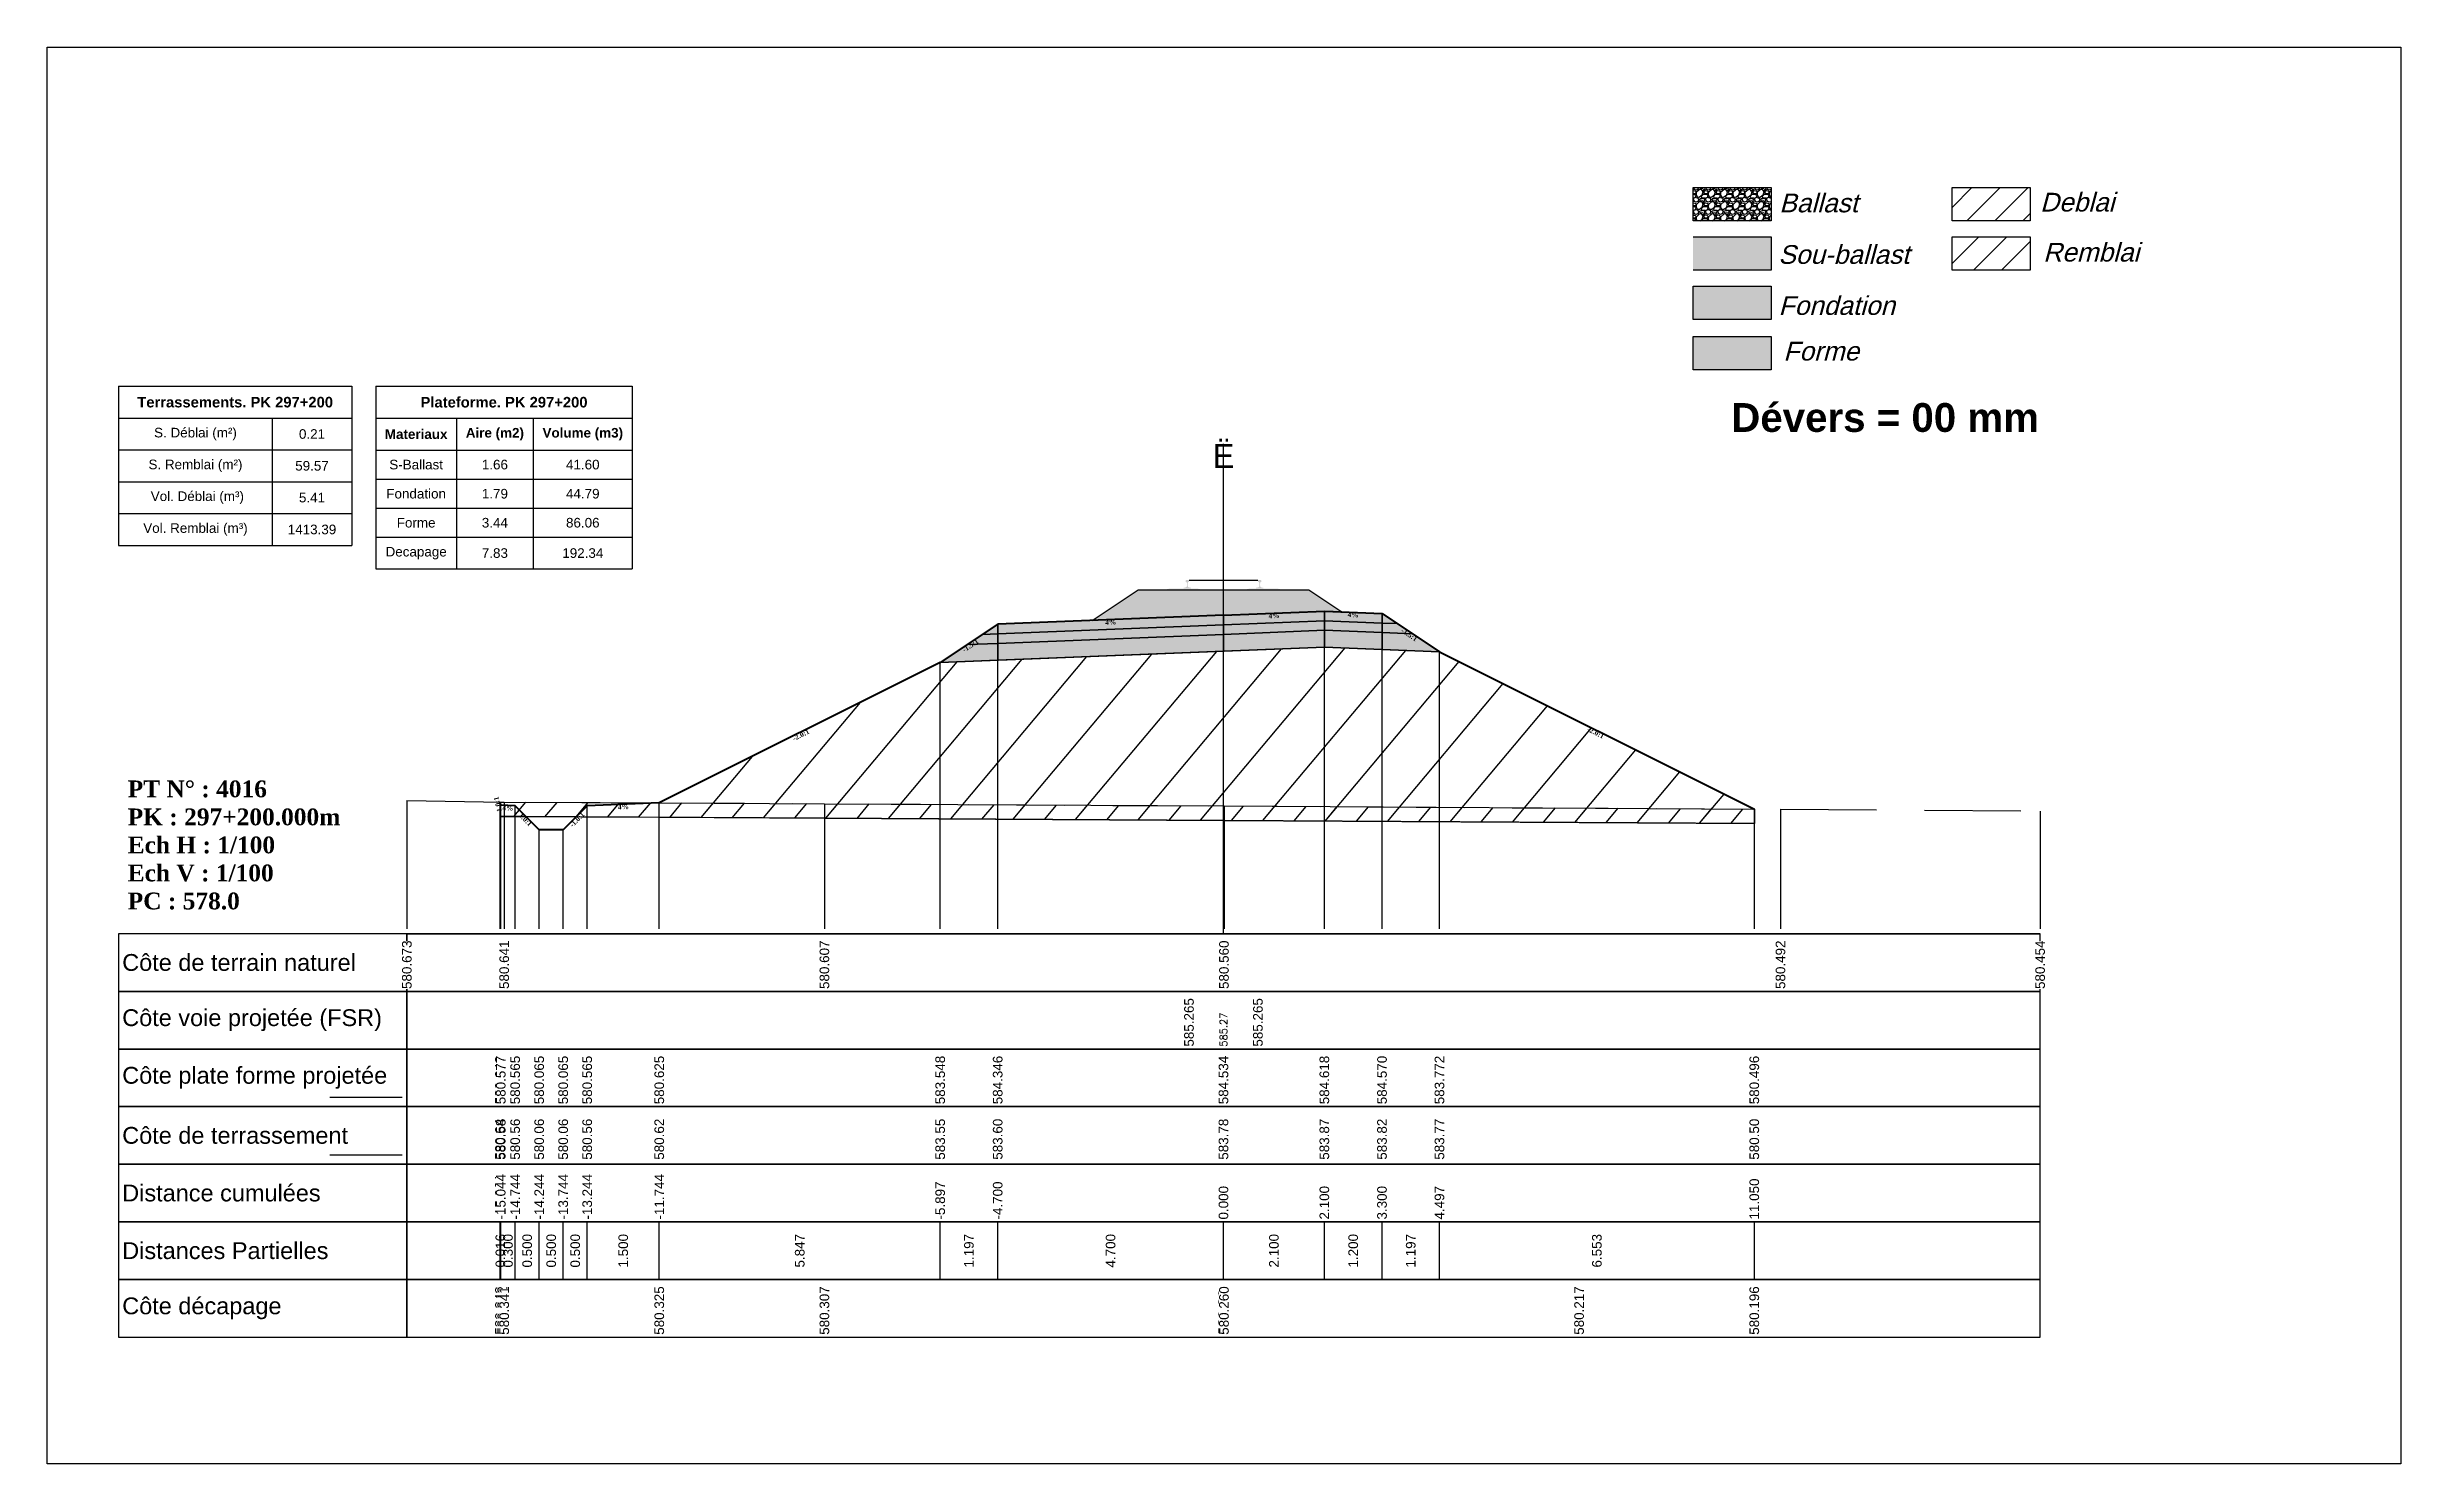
# Model space of a CAD drawing. Header units: millimetres. Extents: x 2762 to 3076, y 916 to 3305.
# Drawn here: x 3026.54 to 3075.54, y 1873.65 to 1903.15 of the extents above; entities that cross this region are included whole.
import ezdxf

# ---------------------------------------------------------------- set-up
doc = ezdxf.new("R2010")
doc.units = ezdxf.units.MM
doc.header["$LTSCALE"] = 2
doc.linetypes.add('CACHE', pattern=[9.525, 6.35, -3.175])
doc.linetypes.add('DASHED', pattern=[0.75, 0.5, -0.25])
for name, color, linetype in [('C-ANNO-TABL', 1, 'Continuous'), ('C-ANNO-TABL-TEXT', 150, 'Continuous'), ('C-ANNO-TABL-TITL', 150, 'Continuous'), ('C-ANNO-TABL-TTBL', 5, 'Continuous'), ('C-ROAD-CORR', 5, 'Continuous'), ('C-ROAD-SCTN', 7, 'Continuous')]:
    doc.layers.add(name, color=color, linetype=linetype)
doc.styles.add('ARIAL', font='arial.ttf')
doc.styles.add('C3D_Etiquette', font='romans.shx')
doc.styles.add('C3D_Profil_Travers', font='romans.shx')
doc.styles.get("Standard").update_dxf_attribs({"font": 'arial.ttf'})

msp = doc.modelspace()

# ---------------------------------------------------------------- texts
at = {"insert": (3061.599, 1895.733), "char_height": 0.6, "attachment_point": 1}
msp.add_mtext_dynamic_manual_height_columns('{\\fArial|b1|i0|c0|p34;Dévers = 00 mm}', width=8.82587, gutter_width=1.25, heights=[0], dxfattribs=at)
at = {"color": 7, "linetype": 'Continuous', "lineweight": -3}
for s, insert, char_height, attachment_point, style in [('{\\fWingdings|b0|i0|c2|p0;Ë}', (3051.03, 1894.384), 0.5, 8, 'C3D_Profil_Travers'), ('{\\fTimes New Roman|b1|i0|c0|p18;PT N° : 4016\\PPK : 297+200.000m\\PEch H : 1/100\\PEch V : 1/100\\PPC : 578.0}', (3028.218, 1885.184), 0.35, 7, 'C3D_Profil_Travers'), ('{\\fArial|b0|i0|c0|p34;Côte de terrain naturel}', (3028.104, 1884.084), 0.35, 4, 'C3D_Etiquette'), ('{\\fArial|b0|i0|c0|p34;Côte plate forme projetée}', (3028.104, 1881.684), 0.35, 4, 'C3D_Etiquette'), ('{\\fArial|b0|i0|c0|p34;Côte de terrassement}', (3028.104, 1880.484), 0.35, 4, 'C3D_Etiquette'), ('{\\fArial|b0|i0|c0|p34;Distance cumulées}', (3028.104, 1879.284), 0.35, 4, 'C3D_Etiquette'), ('{\\fArial|b0|i0|c0|p34;Distances Partielles}', (3028.104, 1878.084), 0.35, 4, 'C3D_Etiquette'), ('{\\fArial|b0|i0|c0|p34;Côte décapage}', (3028.104, 1876.884), 0.35, 4, 'C3D_Etiquette')]:
    msp.add_mtext(s, dxfattribs=dict(at, insert=insert, char_height=char_height, attachment_point=attachment_point, style=style))
at = {"color": 7, "linetype": 'Continuous', "lineweight": -3, "char_height": 0.1, "style": 'C3D_Etiquette'}
for s, insert, width, attachment_point, rotation in [('{\\fTimes New Roman|b1|i0|c0|p18;4%}', (3048.68, 1891.22), 0.42071, 2, 2.2906), ('{\\fTimes New Roman|b1|i0|c0|p18;4%}', (3052.08, 1891.356), 0.37094, 2, 2.2906), ('{\\fTimes New Roman|b1|i0|c0|p18;4%}', (3053.729, 1891.374), 0.42071, 2, 357.7094), ('{\\fTimes New Roman|b1|i0|c0|p18;-1.5:1}', (3054.926, 1890.952), 0.34598, 2, 326.3099), ('{\\fTimes New Roman|b1|i0|c0|p18;-1.5:1}', (3045.733, 1890.728), 0.34598, 2, 33.6901), ('{\\fTimes New Roman|b1|i0|c0|p18;-2.0:1}', (3058.801, 1888.914), 0.34598, 2, 333.4349), ('{\\fTimes New Roman|b1|i0|c0|p18;-2.0:1}', (3042.211, 1888.867), 0.34598, 2, 26.5651), ('{\\fTimes New Roman|b1|i0|c0|p18;1.0:1}', (3035.973, 1887.392), 0.29446, 8, 104.0362), ('{\\fTimes New Roman|b1|i0|c0|p18;4%}', (3036.135, 1887.351), 0.37094, 2, 357.7094), ('{\\fTimes New Roman|b1|i0|c0|p18;1.0:1}', (3036.533, 1887.096), 0.29001, 2, 315), ('{\\fTimes New Roman|b1|i0|c0|p18;-1.0:1}', (3037.538, 1887.096), 0.34598, 2, 45), ('{\\fTimes New Roman|b1|i0|c0|p18;4%}', (3038.536, 1887.375), 0.42071, 2, 2.2906)]:
    msp.add_mtext(s, dxfattribs=dict(at, insert=insert, width=width, attachment_point=attachment_point, rotation=rotation))
at = {"color": 7, "linetype": 'Continuous', "lineweight": -3, "rotation": 90, "style": 'C3D_Profil_Travers'}
for s, insert, char_height, attachment_point in [('580.56', (3051.03, 1883.534), 0.15, 4), ('585.27', (3051.03, 1882.334), 0.15, 4), ('{\\fArial|b0|i0|c0|p34;580.64}', (3035.969, 1879.979), 0.2, 4), ('{\\fArial|b0|i0|c0|p34;580.58}', (3035.985, 1879.979), 0.2, 4), ('{\\fArial|b0|i0|c0|p34;580.56}', (3036.285, 1879.979), 0.2, 4), ('{\\fArial|b0|i0|c0|p34;580.06}', (3036.785, 1879.979), 0.2, 4), ('{\\fArial|b0|i0|c0|p34;580.06}', (3037.285, 1879.979), 0.2, 4), ('{\\fArial|b0|i0|c0|p34;580.56}', (3037.785, 1879.979), 0.2, 4), ('{\\fArial|b0|i0|c0|p34;580.62}', (3039.285, 1879.979), 0.2, 4), ('{\\fArial|b0|i0|c0|p34;583.55}', (3045.133, 1879.979), 0.2, 4), ('{\\fArial|b0|i0|c0|p34;583.60}', (3046.33, 1879.979), 0.2, 4), ('{\\fArial|b0|i0|c0|p34;583.78}', (3051.03, 1879.979), 0.2, 4), ('{\\fArial|b0|i0|c0|p34;583.87}', (3053.13, 1879.979), 0.2, 4), ('{\\fArial|b0|i0|c0|p34;583.82}', (3054.33, 1879.979), 0.2, 4), ('{\\fArial|b0|i0|c0|p34;583.77}', (3055.526, 1879.979), 0.2, 4), ('{\\fArial|b0|i0|c0|p34;580.50}', (3062.08, 1879.979), 0.2, 4), ('{\\fArial|b0|i0|c0|p34;0.016}', (3035.977, 1878.084), 0.2, 5), ('{\\fArial|b0|i0|c0|p34;0.300}', (3036.135, 1878.084), 0.2, 5), ('{\\fArial|b0|i0|c0|p34;0.500}', (3036.535, 1878.084), 0.2, 5), ('{\\fArial|b0|i0|c0|p34;0.500}', (3037.035, 1878.084), 0.2, 5), ('{\\fArial|b0|i0|c0|p34;0.500}', (3037.535, 1878.084), 0.2, 5), ('{\\fArial|b0|i0|c0|p34;1.500}', (3038.535, 1878.084), 0.2, 5), ('{\\fArial|b0|i0|c0|p34;5.847}', (3042.209, 1878.084), 0.2, 5), ('{\\fArial|b0|i0|c0|p34;1.197}', (3045.731, 1878.084), 0.2, 5), ('{\\fArial|b0|i0|c0|p34;4.700}', (3048.68, 1878.084), 0.2, 5), ('{\\fArial|b0|i0|c0|p34;2.100}', (3052.08, 1878.084), 0.2, 5), ('{\\fArial|b0|i0|c0|p34;1.200}', (3053.73, 1878.084), 0.2, 5), ('{\\fArial|b0|i0|c0|p34;1.197}', (3054.928, 1878.084), 0.2, 5), ('{\\fArial|b0|i0|c0|p34;6.553}', (3058.803, 1878.084), 0.2, 5), ('580.26', (3051.03, 1876.334), 0.2, 4)]:
    msp.add_mtext(s, dxfattribs=dict(at, insert=insert, char_height=char_height, attachment_point=attachment_point))
at = {"color": 7, "linetype": 'Continuous', "lineweight": -3, "insert": (3028.104, 1882.884), "char_height": 0.35, "attachment_point": 4}
msp.add_mtext('{\\fArial|b0|i0|c0|p34;Côte voie projetée (FSR)}', dxfattribs=at)
at = {"layer": 'C-ANNO-TABL-TEXT', "color": 7, "style": 'ARIAL', "oblique": 15}
for s, p in [('Ballast', (3062.599, 1899.705)), ('Deblai', (3068.029, 1899.721)), ('Sou-ballast', (3062.579, 1898.632)), ('Remblai', (3068.093, 1898.679)), ('Fondation', (3062.584, 1897.569)), ('Forme', (3062.684, 1896.619))]:
    msp.add_text(s, height=0.39, dxfattribs=at).set_placement(p)
at = {"layer": 'C-ANNO-TABL-TEXT', "color": 7, "linetype": 'Continuous', "lineweight": -3, "char_height": 0.2, "attachment_point": 5, "style": 'ARIAL'}
for s, insert in [('{\\fArial|b0|i0|c0|p34;\\C7;0.21}', (3032.055, 1895.088)), ('{\\fArial|b0|i0|c0|p34;\\C7;59.57}', (3032.055, 1894.426)), ('{\\fArial|b0|i0|c0|p34;\\C7;S-Ballast}', (3034.223, 1894.451)), ('{\\fArial|b0|i0|c0|p34;\\C7;1.66}', (3035.862, 1894.451)), ('{\\C18;\\c0;41.60}', (3037.692, 1894.451)), ('{\\fArial|b0|i0|c0|p34;\\C7;5.41}', (3032.055, 1893.764)), ('{\\fArial|b0|i0|c0|p34;\\C7;Fondation}', (3034.223, 1893.845)), ('{\\fArial|b0|i0|c0|p34;\\C7;1.79}', (3035.862, 1893.845)), ('{\\C18;\\c0;44.79}', (3037.692, 1893.845)), ('{\\fArial|b0|i0|c0|p34;\\C7;1413.39}', (3032.055, 1893.101)), ('{\\fArial|b0|i0|c0|p34;\\C7;Forme}', (3034.223, 1893.241)), ('{\\fArial|b0|i0|c0|p34;\\C7;3.44}', (3035.862, 1893.241)), ('{\\C18;\\c0;86.06}', (3037.692, 1893.241)), ('{\\fArial|b0|i0|c0|p34;\\C7;Decapage}', (3034.223, 1892.609)), ('{\\fArial|b0|i0|c0|p34;\\C7;7.83}', (3035.862, 1892.609)), ('{\\C18;\\c0;192.34}', (3037.692, 1892.609))]:
    msp.add_mtext(s, dxfattribs=dict(at, insert=insert))
at = {"layer": 'C-ANNO-TABL-TITL', "color": 7, "linetype": 'Continuous', "lineweight": -3, "attachment_point": 5, "style": 'ARIAL'}
for s, insert, char_height in [('{\\fArial|b1|i0|c0|p34;\\C7;Terrassements. PK 297+200}', (3030.455, 1895.751), 0.22), ('{\\fArial|b1|i0|c0|p34;\\C18;\\c0;Plateforme. PK 297+200}', (3036.052, 1895.75), 0.22), ('{\\fArial|b0|i0|c0|p34;\\C7;S. Déblai (m²) }', (3029.629, 1895.088), 0.2), ('{\\fArial|b1|i0|c0|p34;\\C7;Materiaux   }', (3034.223, 1895.085), 0.2), ('{\\fArial|b1|i0|c0|p34;\\C7;Aire (m2)}', (3035.862, 1895.085), 0.2), ('{\\fArial|b1|i0|c0|p34;\\C7;Volume (m3)}', (3037.692, 1895.085), 0.2), ('{\\fArial|b0|i0|c0|p34;\\C7;S. Remblai (m²) }', (3029.629, 1894.426), 0.2), ('{\\fArial|b0|i0|c0|p34;\\C7; Vol. Déblai (m³) }', (3029.629, 1893.764), 0.2), ('{\\fArial|b0|i0|c0|p34;\\C7;Vol. Remblai (m³)}', (3029.629, 1893.101), 0.2)]:
    msp.add_mtext(s, dxfattribs=dict(at, insert=insert, char_height=char_height))

# ---------------------------------------------------------------- hatches: boundary and pattern name
h = msp.add_hatch(color=11)
h.dxf.hatch_style = 1
h.paths.add_polyline_path([(3062.431, 1899.191), (3060.805, 1899.191), (3060.805, 1898.499), (3062.431, 1898.499)])
h = msp.add_hatch(color=30)
h.dxf.hatch_style = 1
h.paths.add_polyline_path([(3062.431, 1898.164), (3060.805, 1898.164), (3060.805, 1897.472), (3062.431, 1897.472)])
h = msp.add_hatch(color=83)
h.dxf.hatch_style = 1
h.paths.add_polyline_path([(3062.431, 1897.118), (3060.805, 1897.118), (3060.805, 1896.426), (3062.431, 1896.426)])
at = {"linetype": 'Continuous', "lineweight": -3}
msp.add_hatch(color=254, dxfattribs=at).paths.add_polyline_path([(3049.812, 1891.666), (3049.812, 1891.851), (3049.927, 1891.872), (3050.275, 1891.872), (3050.275, 1891.877), (3050.201, 1891.877), (3050.201, 1891.887), (3050.202, 1891.888), (3050.204, 1891.889), (3050.205, 1891.889), (3050.225, 1891.891), (3050.228, 1891.891), (3050.231, 1891.892), (3050.259, 1891.903), (3050.262, 1891.904), (3050.263, 1891.905), (3050.264, 1891.907), (3050.265, 1891.911), (3050.266, 1891.918), (3050.267, 1891.927), (3050.268, 1891.938), (3050.268, 1891.961), (3050.267, 1891.977), (3050.267, 1891.984), (3050.266, 1891.99), (3050.265, 1891.994), (3050.265, 1891.996), (3050.264, 1891.999), (3050.263, 1892.001), (3050.262, 1892.002), (3050.261, 1892.004), (3050.26, 1892.005), (3050.244, 1892.01), (3050.242, 1892.012), (3050.241, 1892.013), (3050.24, 1892.014), (3050.24, 1892.017), (3050.24, 1892.035), (3050.241, 1892.039), (3050.242, 1892.042), (3050.244, 1892.044), (3050.246, 1892.045), (3050.249, 1892.047), (3050.25, 1892.047), (3050.254, 1892.048), (3050.258, 1892.048), (3050.261, 1892.049), (3050.265, 1892.049), (3050.27, 1892.049), (3050.273, 1892.049), (3050.276, 1892.049), (3050.28, 1892.049), (3050.283, 1892.049), (3050.287, 1892.049), (3050.292, 1892.049), (3050.295, 1892.048), (3050.299, 1892.048), (3050.303, 1892.047), (3050.304, 1892.047), (3050.306, 1892.045), (3050.309, 1892.044), (3050.311, 1892.042), (3050.312, 1892.039), (3050.312, 1892.035), (3050.312, 1892.017), (3050.312, 1892.014), (3050.312, 1892.013), (3050.311, 1892.012), (3050.309, 1892.01), (3050.293, 1892.005), (3050.292, 1892.004), (3050.29, 1892.002), (3050.289, 1892.001), (3050.289, 1891.999), (3050.288, 1891.996), (3050.287, 1891.994), (3050.287, 1891.99), (3050.286, 1891.984), (3050.285, 1891.977), (3050.285, 1891.961), (3050.285, 1891.938), (3050.286, 1891.927), (3050.287, 1891.918), (3050.288, 1891.911), (3050.289, 1891.907), (3050.29, 1891.905), (3050.291, 1891.904), (3050.293, 1891.903), (3050.322, 1891.892), (3050.325, 1891.891), (3050.328, 1891.891), (3050.348, 1891.889), (3050.349, 1891.889), (3050.35, 1891.888), (3050.351, 1891.887), (3050.351, 1891.877), (3050.277, 1891.877), (3050.277, 1891.872), (3050.481, 1891.872), (3050.613, 1891.841), (3051.447, 1891.841), (3051.578, 1891.872), (3051.782, 1891.872), (3051.782, 1891.877), (3051.708, 1891.877), (3051.708, 1891.887), (3051.709, 1891.888), (3051.711, 1891.889), (3051.712, 1891.889), (3051.732, 1891.891), (3051.735, 1891.891), (3051.738, 1891.892), (3051.766, 1891.903), (3051.769, 1891.904), (3051.77, 1891.905), (3051.771, 1891.907), (3051.772, 1891.911), (3051.773, 1891.918), (3051.774, 1891.927), (3051.775, 1891.938), (3051.775, 1891.961), (3051.774, 1891.977), (3051.774, 1891.984), (3051.773, 1891.99), (3051.772, 1891.994), (3051.772, 1891.996), (3051.771, 1891.999), (3051.77, 1892.001), (3051.769, 1892.002), (3051.768, 1892.004), (3051.767, 1892.005), (3051.751, 1892.01), (3051.749, 1892.012), (3051.748, 1892.013), (3051.747, 1892.014), (3051.747, 1892.017), (3051.747, 1892.035), (3051.748, 1892.039), (3051.749, 1892.042), (3051.751, 1892.044), (3051.753, 1892.045), (3051.756, 1892.047), (3051.757, 1892.047), (3051.761, 1892.048), (3051.765, 1892.048), (3051.768, 1892.049), (3051.772, 1892.049), (3051.777, 1892.049), (3051.78, 1892.049), (3051.783, 1892.049), (3051.787, 1892.049), (3051.79, 1892.049), (3051.794, 1892.049), (3051.799, 1892.049), (3051.802, 1892.048), (3051.806, 1892.048), (3051.81, 1892.047), (3051.811, 1892.047), (3051.813, 1892.045), (3051.816, 1892.044), (3051.818, 1892.042), (3051.819, 1892.039), (3051.819, 1892.035), (3051.819, 1892.017), (3051.819, 1892.014), (3051.819, 1892.013), (3051.818, 1892.012), (3051.816, 1892.01), (3051.8, 1892.005), (3051.799, 1892.004), (3051.797, 1892.002), (3051.796, 1892.001), (3051.796, 1891.999), (3051.795, 1891.996), (3051.794, 1891.994), (3051.794, 1891.99), (3051.793, 1891.984), (3051.792, 1891.977), (3051.792, 1891.961), (3051.792, 1891.938), (3051.793, 1891.927), (3051.794, 1891.918), (3051.795, 1891.911), (3051.796, 1891.907), (3051.797, 1891.905), (3051.798, 1891.904), (3051.8, 1891.903), (3051.829, 1891.892), (3051.832, 1891.891), (3051.835, 1891.891), (3051.855, 1891.889), (3051.856, 1891.889), (3051.857, 1891.888), (3051.858, 1891.887), (3051.858, 1891.877), (3051.784, 1891.877), (3051.784, 1891.872), (3052.132, 1891.872), (3052.247, 1891.851), (3052.247, 1891.666)])
h = msp.add_hatch(color=11, dxfattribs=at)
h.paths.add_polyline_path([(3054.33, 1891.154), (3054.33, 1891.354), (3054.649, 1891.141)])
h.paths.add_polyline_path([(3053.13, 1891.202), (3053.13, 1891.402), (3054.33, 1891.354), (3054.33, 1891.154)])
h.paths.add_polyline_path([(3051.03, 1891.118), (3051.03, 1891.318), (3053.13, 1891.402), (3053.13, 1891.202)])
h.paths.add_polyline_path([(3046.33, 1890.93), (3046.33, 1891.13), (3051.03, 1891.318), (3051.03, 1891.118)])
h.paths.add_polyline_path([(3046.01, 1890.917), (3046.33, 1891.13), (3046.33, 1890.93)])
h = msp.add_hatch(dxfattribs=at)
h.set_pattern_fill('GRAVEL', color=252, scale=0.009, style=0)
h.set_pattern_definition([(228.0128, (3048.461781, 1891.437407), (-1.8288, -2.0574), [0.030755, -3.0447435]), (184.96974, (3048.441207, 1891.414547), (2.743199999, 0.228600013), [0.0527764, -5.2248644]), (132.51045, (3048.388629, 1891.409975), (2.286, -2.5146), [0.0372133, -3.684125]), (267.2737, (3048.299475, 1891.352825), (0.2286, 4.572), [0.0480604, -4.7579794]), (292.83365, (3048.297189, 1891.304819), (-1.143, 2.7432), [0.047127, -4.6655827]), (357.2737, (3048.315477, 1891.261385), (-4.572, 0.2286), [0.0480604, -4.7579794]), (37.69424, (3048.363483, 1891.259099), (-2.9718, -2.286), [0.0635574, -6.2921804]), (72.25533, (3048.413775, 1891.297961), (1.6002, 5.0292), [0.0600048, -5.940473]), (121.42957, (3048.432063, 1891.355111), (-1.8288, 2.9718), [0.048223, -4.774099]), (175.23636, (3048.406917, 1891.396259), (2.5146, -0.2286), [0.055054, -2.697654]), (222.39744, (3048.352053, 1891.400831), (-2.7432, -2.5146), [0.071197, -7.0485095]), (138.81407, (3048.52579, 1891.350539), (-1.6002, 1.3716), [0.0243004, -2.405751]), (171.46923, (3048.507501, 1891.366541), (2.9718, -0.4572), [0.0462314, -4.5769175]), (225, (3048.46178, 1891.3734), (-3e-17, -0.2286), [0.032329, -0.29096]), (203.1986, (3048.44578, 1891.40083), (1.143, 0.4572), [0.01741, -1.723556]), (291.8014, (3048.429777, 1891.393973), (-0.2286, 0.6858), [0.024621, -1.206428]), (30.9638, (3048.43892, 1891.371113), (0.6858, 0.4572), [0.039989, -1.292967]), (161.565, (3048.47321, 1891.39169), (0.4572, -0.2286), [0.028916, -0.693981]), (16.38954, (3048.297189, 1891.393973), (2.286, 0.6858), [0.040508, -4.0102944]), (70.34618, (3048.336051, 1891.405403), (-0.9144, -2.5146), [0.033984, -3.3643994]), (293.1986, (3048.47321, 1891.437407), (-0.4572, 1.143), [0.034819, -1.7061465]), (343.61046, (3048.486927, 1891.405403), (-2.286, 0.6858), [0.040508, -4.0102944]), (339.44395, (3048.29719, 1891.25224), (-1.143, 0.4572), [0.039063, -1.914096]), (294.77514, (3048.333765, 1891.238525), (-1.143, 2.5146), [0.0327305, -3.2403234]), (66.8014, (3048.475497, 1891.208807), (0.4572, 1.143), [0.034819, -1.7061465]), (17.35402, (3048.489213, 1891.24081), (-2.9718, -0.9144), [0.0383204, -3.793714]), (69.44395, (3048.363483, 1891.208807), (-0.4572, -1.143), [0.0195316, -1.933628]), (101.3099, (3048.46178, 1891.208807), (-0.2286, 0.9144), [0.011656, -1.1539795]), (165.9638, (3048.459495, 1891.220237), (0.6858, -0.2286), [0.047127, -0.895415]), (186.009, (3048.413775, 1891.231667), (2.286, 0.2286), [0.043674, -4.323723]), (303.69, (3048.43892, 1891.35054), (-0.2286, 0.4572), [0.032969, -0.79126]), (353.15723, (3048.457209, 1891.323107), (3.8862, -0.4572), [0.05756, -5.698441]), (60.9454, (3048.51436, 1891.316249), (-0.9144, -1.6002), [0.023536, -2.330045]), (90, (3048.5258, 1891.33682), (-0.2286, 0.2286), [0.013716, -0.214884]), (120.25644, (3048.409203, 1891.238525), (0.9144, -1.6002), [0.031758, -3.1440547]), (48.0128, (3048.393201, 1891.265957), (1.8288, 2.0574), [0.06151, -3.0139886]), (0, (3048.43435, 1891.31168), (0.2286, 0.2286), [0.059436, -0.169164]), (325.30485, (3048.493785, 1891.311677), (2.286, -1.6002), [0.036145, -3.5783385]), (254.0546, (3048.523503, 1891.291103), (-0.2286, -0.9144), [0.033285, -1.6309485]), (207.64598, (3048.514359, 1891.259099), (-4.3434, -2.286), [0.054193, -5.365122]), (175.42608, (3048.466353, 1891.233953), (-2.9718, 0.2286), [0.0573327, -5.675926])])
h.paths.add_polyline_path([(3048.297, 1891.209), (3049.255, 1891.847), (3052.805, 1891.847), (3053.494, 1891.388), (3053.13, 1891.402)])
h = msp.add_hatch(color=83, dxfattribs=at)
h.paths.add_polyline_path([(3054.33, 1890.604), (3054.33, 1890.954), (3054.968, 1890.929), (3055.526, 1890.556)])
h.paths.add_polyline_path([(3053.13, 1890.652), (3053.13, 1891.002), (3054.33, 1890.954), (3054.33, 1890.604)])
h.paths.add_polyline_path([(3051.03, 1890.568), (3051.03, 1890.918), (3053.13, 1891.002), (3053.13, 1890.652)])
h.paths.add_polyline_path([(3046.33, 1890.38), (3046.33, 1890.73), (3051.03, 1890.918), (3051.03, 1890.568)])
h.paths.add_polyline_path([(3045.133, 1890.332), (3045.691, 1890.705), (3046.33, 1890.73), (3046.33, 1890.38)])
h = msp.add_hatch(color=30, dxfattribs=at)
h.paths.add_polyline_path([(3054.33, 1890.954), (3054.33, 1891.154), (3054.649, 1891.141), (3054.968, 1890.929)])
h.paths.add_polyline_path([(3053.13, 1891.002), (3053.13, 1891.202), (3054.33, 1891.154), (3054.33, 1890.954)])
h.paths.add_polyline_path([(3051.03, 1890.918), (3051.03, 1891.118), (3053.13, 1891.202), (3053.13, 1891.002)])
h.paths.add_polyline_path([(3046.33, 1890.73), (3046.33, 1890.93), (3051.03, 1891.118), (3051.03, 1890.918)])
h.paths.add_polyline_path([(3045.691, 1890.705), (3046.01, 1890.917), (3046.33, 1890.93), (3046.33, 1890.73)])
h = msp.add_hatch(dxfattribs=at)
h.set_pattern_fill('_U', color=3, angle=50, style=0, pattern_type=0)
h.set_pattern_definition([(50, (3037.5542, 1887.1174), (-0.766044, 0.642788), [])])
h.paths.add_polyline_path([(3037.554, 1887.117), (3037.785, 1887.349), (3039.285, 1887.409), (3045.133, 1890.332), (3053.13, 1890.652), (3055.526, 1890.556), (3062.08, 1887.279), (3062.08, 1886.979), (3051.04, 1887.044), (3042.723, 1887.091)])
h.paths.add_polyline_path([(3035.969, 1887.126), (3035.969, 1887.426), (3035.985, 1887.361), (3036.285, 1887.349), (3036.511, 1887.123), (3036.057, 1887.125), (3036.02, 1887.126), (3036.017, 1887.126)])
h = msp.add_hatch(dxfattribs=at)
h.set_pattern_fill('_U', color=150, scale=0.5, angle=50, style=0, pattern_type=0)
h.set_pattern_definition([(50, (3037.55424, 1887.11737), (-0.383022, 0.321394), [])])
h.paths.add_polyline_path([(3037.554, 1887.117), (3037.785, 1887.349), (3039.285, 1887.409), (3042.723, 1887.391), (3051.04, 1887.344), (3062.08, 1887.279), (3062.08, 1886.979), (3051.04, 1887.044), (3042.723, 1887.091)])
h.paths.add_polyline_path([(3035.969, 1887.426), (3036.057, 1887.425), (3039.285, 1887.409), (3037.785, 1887.349), (3037.554, 1887.117), (3036.511, 1887.123), (3036.285, 1887.349), (3035.985, 1887.361)])
h.paths.add_polyline_path([(3035.969, 1887.126), (3035.969, 1887.426), (3035.985, 1887.361), (3036.285, 1887.349), (3036.511, 1887.123), (3036.057, 1887.125), (3036.02, 1887.126), (3036.017, 1887.126)])

# ---------------------------------------------------------------- linework, layer by layer
for p, q in [((3060.805, 1900.219), (3062.431, 1900.219)), ((3060.805, 1900.219), (3062.431, 1900.219)), ((3060.805, 1899.527), (3060.805, 1900.219)), ((3062.431, 1900.219), (3062.431, 1899.527)), ((3062.431, 1900.219), (3062.431, 1899.527)), ((3066.198, 1900.219), (3067.824, 1900.219)), ((3066.198, 1899.527), (3066.198, 1900.219)), ((3067.824, 1900.219), (3067.824, 1899.527)), ((3062.431, 1899.527), (3060.805, 1899.527)), ((3062.431, 1899.527), (3060.805, 1899.527)), ((3067.824, 1899.527), (3066.198, 1899.527)), ((3060.805, 1899.191), (3062.431, 1899.191)), ((3062.431, 1899.191), (3062.431, 1898.499)), ((3066.198, 1899.191), (3067.824, 1899.191)), ((3066.198, 1898.499), (3066.198, 1899.191)), ((3067.824, 1899.191), (3067.824, 1898.499)), ((3062.431, 1898.499), (3060.805, 1898.499)), ((3067.824, 1898.499), (3066.198, 1898.499)), ((3060.805, 1898.164), (3062.431, 1898.164)), ((3060.805, 1897.472), (3060.805, 1898.164)), ((3062.431, 1898.164), (3062.431, 1897.472)), ((3062.431, 1897.472), (3060.805, 1897.472)), ((3060.805, 1897.118), (3062.431, 1897.118)), ((3060.805, 1896.426), (3060.805, 1897.118)), ((3062.431, 1897.118), (3062.431, 1896.426)), ((3062.431, 1896.426), (3060.805, 1896.426))]:
    msp.add_line(p, q)
at = {"linetype": 'Continuous'}
for p, q in [((3060.808, 1900.172), (3060.805, 1900.173)), ((3060.805, 1900.17), (3060.808, 1900.172)), ((3060.845, 1900.144), (3060.805, 1900.15)), ((3060.805, 1900.104), (3060.855, 1900.098)), ((3060.805, 1900.083), (3060.831, 1900.083)), ((3060.857, 1900.019), (3060.805, 1899.992)), ((3060.808, 1899.918), (3060.805, 1899.919)), ((3060.805, 1899.916), (3060.808, 1899.918)), ((3060.845, 1899.89), (3060.805, 1899.896)), ((3060.805, 1899.85), (3060.855, 1899.844)), ((3060.805, 1899.829), (3060.831, 1899.829)), ((3060.857, 1899.765), (3060.805, 1899.738)), ((3060.809, 1899.969), (3060.824, 1899.934)), ((3060.81, 1899.969), (3060.826, 1900.005)), ((3060.81, 1899.715), (3060.826, 1899.751)), ((3060.811, 1900.219), (3060.824, 1900.188)), ((3060.823, 1900.188), (3060.866, 1900.175)), ((3060.823, 1899.934), (3060.866, 1899.921)), ((3060.826, 1900.005), (3060.867, 1900.018)), ((3060.826, 1899.751), (3060.867, 1899.764)), ((3060.83, 1900.086), (3060.864, 1900.063)), ((3060.83, 1899.832), (3060.864, 1899.809)), ((3060.868, 1900.128), (3060.847, 1900.145)), ((3060.868, 1899.874), (3060.847, 1899.891)), ((3060.854, 1900.088), (3060.867, 1900.111)), ((3060.864, 1900.061), (3060.854, 1900.025)), ((3060.854, 1899.834), (3060.867, 1899.857)), ((3060.864, 1899.807), (3060.854, 1899.771)), ((3060.866, 1900.175), (3060.91, 1900.188)), ((3060.866, 1900.016), (3060.907, 1900.001)), ((3060.866, 1899.921), (3060.91, 1899.934)), ((3060.866, 1899.762), (3060.907, 1899.747)), ((3060.869, 1900.129), (3060.867, 1900.076)), ((3060.867, 1900.111), (3060.867, 1900.127)), ((3060.867, 1900.076), (3060.887, 1900.028)), ((3060.869, 1899.875), (3060.867, 1899.822)), ((3060.867, 1899.857), (3060.867, 1899.873)), ((3060.867, 1899.822), (3060.887, 1899.774)), ((3060.934, 1900.175), (3060.875, 1900.122)), ((3060.934, 1899.921), (3060.875, 1899.868)), ((3060.887, 1900.025), (3060.94, 1900.022)), ((3060.887, 1899.771), (3060.94, 1899.768)), ((3060.906, 1900.003), (3060.921, 1899.97)), ((3060.906, 1899.749), (3060.921, 1899.716)), ((3060.91, 1900.187), (3060.921, 1900.219)), ((3060.91, 1899.933), (3060.923, 1899.969)), ((3060.987, 1900.175), (3060.926, 1900.18)), ((3060.987, 1899.921), (3060.926, 1899.926)), ((3060.967, 1899.939), (3060.939, 1899.969)), ((3060.94, 1900.025), (3060.996, 1900.068)), ((3060.94, 1899.969), (3060.948, 1899.989)), ((3060.94, 1899.771), (3060.996, 1899.814)), ((3060.94, 1899.715), (3060.948, 1899.735)), ((3060.967, 1900.193), (3060.943, 1900.219)), ((3060.996, 1899.989), (3060.948, 1899.984)), ((3060.996, 1899.735), (3060.948, 1899.73)), ((3061.01, 1900.199), (3060.952, 1900.194)), ((3061.01, 1899.945), (3060.952, 1899.94)), ((3060.974, 1900.033), (3061.019, 1900.083)), ((3060.974, 1899.779), (3061.019, 1899.829)), ((3060.993, 1900.003), (3060.975, 1900.034)), ((3060.993, 1899.749), (3060.975, 1899.78)), ((3061.014, 1900.131), (3060.986, 1900.176)), ((3061.014, 1899.877), (3060.986, 1899.922)), ((3061.055, 1899.999), (3060.991, 1900.004)), ((3061.055, 1899.745), (3060.991, 1899.75)), ((3060.996, 1900.068), (3061.016, 1900.132)), ((3061.047, 1899.982), (3060.996, 1899.994)), ((3060.996, 1899.814), (3061.016, 1899.878)), ((3061.047, 1899.728), (3060.996, 1899.74)), ((3061.013, 1900.175), (3061.023, 1900.15)), ((3061.013, 1899.921), (3061.023, 1899.896)), ((3061.032, 1900.183), (3061.014, 1900.176)), ((3061.032, 1899.929), (3061.014, 1899.922)), ((3061.019, 1900.083), (3061.085, 1900.083)), ((3061.019, 1899.829), (3061.085, 1899.829)), ((3061.024, 1900.149), (3061.062, 1900.172)), ((3061.049, 1900.152), (3061.024, 1900.127)), ((3061.024, 1900.127), (3061.044, 1900.096)), ((3061.024, 1899.895), (3061.062, 1899.918)), ((3061.049, 1899.898), (3061.024, 1899.873)), ((3061.024, 1899.873), (3061.044, 1899.842)), ((3061.044, 1900.219), (3061.026, 1900.198)), ((3061.044, 1900.219), (3061.026, 1900.198)), ((3061.049, 1899.97), (3061.026, 1899.944)), ((3061.062, 1900.172), (3061.031, 1900.182)), ((3061.062, 1899.918), (3061.031, 1899.928)), ((3061.045, 1900.106), (3061.109, 1900.098)), ((3061.045, 1899.852), (3061.109, 1899.844)), ((3061.049, 1899.969), (3061.047, 1899.982)), ((3061.099, 1900.144), (3061.049, 1900.151)), ((3061.099, 1900.144), (3061.049, 1900.151)), ((3061.099, 1899.89), (3061.049, 1899.897)), ((3061.111, 1900.019), (3061.058, 1899.991)), ((3061.111, 1899.765), (3061.058, 1899.737)), ((3061.063, 1899.969), (3061.078, 1899.934)), ((3061.064, 1899.969), (3061.08, 1900.005)), ((3061.064, 1899.715), (3061.08, 1899.751)), ((3061.065, 1900.219), (3061.078, 1900.188)), ((3061.065, 1900.219), (3061.078, 1900.188)), ((3061.077, 1900.188), (3061.12, 1900.175)), ((3061.077, 1900.188), (3061.12, 1900.175)), ((3061.077, 1899.934), (3061.12, 1899.921)), ((3061.08, 1900.005), (3061.121, 1900.018)), ((3061.08, 1899.751), (3061.121, 1899.764)), ((3061.084, 1900.086), (3061.118, 1900.063)), ((3061.084, 1899.832), (3061.118, 1899.809)), ((3061.122, 1900.128), (3061.101, 1900.145)), ((3061.122, 1900.128), (3061.101, 1900.145)), ((3061.122, 1899.874), (3061.101, 1899.891)), ((3061.108, 1900.088), (3061.121, 1900.111)), ((3061.118, 1900.061), (3061.108, 1900.025)), ((3061.108, 1899.834), (3061.121, 1899.857)), ((3061.118, 1899.807), (3061.108, 1899.771)), ((3061.12, 1900.175), (3061.164, 1900.188)), ((3061.12, 1900.175), (3061.164, 1900.188)), ((3061.12, 1900.016), (3061.161, 1900.001)), ((3061.12, 1899.921), (3061.164, 1899.934)), ((3061.12, 1899.762), (3061.161, 1899.747)), ((3061.123, 1900.129), (3061.121, 1900.076)), ((3061.123, 1900.129), (3061.121, 1900.076)), ((3061.121, 1900.111), (3061.121, 1900.127)), ((3061.121, 1900.111), (3061.121, 1900.127)), ((3061.121, 1900.076), (3061.141, 1900.028)), ((3061.123, 1899.875), (3061.121, 1899.822)), ((3061.121, 1899.857), (3061.121, 1899.873)), ((3061.121, 1899.822), (3061.141, 1899.774)), ((3061.188, 1900.175), (3061.129, 1900.122)), ((3061.188, 1900.175), (3061.129, 1900.122)), ((3061.188, 1899.921), (3061.129, 1899.868)), ((3061.141, 1900.025), (3061.194, 1900.022)), ((3061.141, 1899.771), (3061.194, 1899.768)), ((3061.16, 1900.003), (3061.175, 1899.97)), ((3061.16, 1899.749), (3061.175, 1899.716)), ((3061.164, 1900.187), (3061.175, 1900.219)), ((3061.164, 1900.187), (3061.175, 1900.219)), ((3061.164, 1899.933), (3061.177, 1899.969)), ((3061.241, 1900.175), (3061.18, 1900.18)), ((3061.241, 1900.175), (3061.18, 1900.18)), ((3061.241, 1899.921), (3061.18, 1899.926)), ((3061.221, 1899.939), (3061.193, 1899.969)), ((3061.194, 1900.025), (3061.25, 1900.068)), ((3061.194, 1900.025), (3061.25, 1900.068)), ((3061.194, 1899.969), (3061.202, 1899.989)), ((3061.194, 1899.771), (3061.25, 1899.814)), ((3061.194, 1899.715), (3061.202, 1899.735)), ((3061.221, 1900.193), (3061.197, 1900.219)), ((3061.221, 1900.193), (3061.197, 1900.219)), ((3061.25, 1899.989), (3061.202, 1899.984)), ((3061.25, 1899.735), (3061.202, 1899.73)), ((3061.264, 1900.199), (3061.206, 1900.194)), ((3061.264, 1900.199), (3061.206, 1900.194)), ((3061.264, 1899.945), (3061.206, 1899.94)), ((3061.228, 1900.033), (3061.273, 1900.083)), ((3061.228, 1900.033), (3061.273, 1900.083)), ((3061.228, 1899.779), (3061.273, 1899.829)), ((3061.247, 1900.003), (3061.229, 1900.034)), ((3061.247, 1900.003), (3061.229, 1900.034)), ((3061.247, 1899.749), (3061.229, 1899.78)), ((3061.268, 1900.131), (3061.24, 1900.176)), ((3061.268, 1900.131), (3061.24, 1900.176)), ((3061.268, 1899.877), (3061.24, 1899.922)), ((3061.309, 1899.999), (3061.245, 1900.004)), ((3061.309, 1899.999), (3061.245, 1900.004)), ((3061.309, 1899.745), (3061.245, 1899.75)), ((3061.25, 1900.068), (3061.27, 1900.132)), ((3061.25, 1900.068), (3061.27, 1900.132)), ((3061.301, 1899.982), (3061.25, 1899.994)), ((3061.301, 1899.982), (3061.25, 1899.994)), ((3061.25, 1899.814), (3061.27, 1899.878)), ((3061.301, 1899.728), (3061.25, 1899.74)), ((3061.267, 1900.175), (3061.277, 1900.15)), ((3061.267, 1900.175), (3061.277, 1900.15)), ((3061.267, 1899.921), (3061.277, 1899.896)), ((3061.286, 1900.183), (3061.268, 1900.176)), ((3061.286, 1900.183), (3061.268, 1900.176)), ((3061.286, 1899.929), (3061.268, 1899.922)), ((3061.273, 1900.083), (3061.339, 1900.083)), ((3061.273, 1900.083), (3061.339, 1900.083)), ((3061.273, 1899.829), (3061.339, 1899.829)), ((3061.278, 1900.149), (3061.316, 1900.172)), ((3061.278, 1900.149), (3061.316, 1900.172)), ((3061.303, 1900.152), (3061.278, 1900.127)), ((3061.303, 1900.152), (3061.278, 1900.127)), ((3061.278, 1900.127), (3061.298, 1900.096)), ((3061.278, 1900.127), (3061.298, 1900.096)), ((3061.278, 1899.895), (3061.316, 1899.918)), ((3061.303, 1899.898), (3061.278, 1899.873)), ((3061.278, 1899.873), (3061.298, 1899.842)), ((3061.298, 1900.219), (3061.28, 1900.198)), ((3061.298, 1900.219), (3061.28, 1900.198)), ((3061.303, 1899.97), (3061.28, 1899.944)), ((3061.303, 1899.97), (3061.28, 1899.944)), ((3061.316, 1900.172), (3061.285, 1900.182)), ((3061.316, 1900.172), (3061.285, 1900.182)), ((3061.316, 1899.918), (3061.285, 1899.928)), ((3061.299, 1900.106), (3061.363, 1900.098)), ((3061.299, 1900.106), (3061.363, 1900.098)), ((3061.299, 1899.852), (3061.363, 1899.844)), ((3061.303, 1899.969), (3061.301, 1899.982)), ((3061.303, 1899.969), (3061.301, 1899.982)), ((3061.353, 1900.144), (3061.303, 1900.151)), ((3061.353, 1900.144), (3061.303, 1900.151)), ((3061.353, 1899.89), (3061.303, 1899.897)), ((3061.365, 1900.019), (3061.312, 1899.991)), ((3061.365, 1900.019), (3061.312, 1899.991)), ((3061.365, 1899.765), (3061.312, 1899.737)), ((3061.317, 1899.969), (3061.332, 1899.934)), ((3061.317, 1899.969), (3061.332, 1899.934)), ((3061.318, 1899.969), (3061.334, 1900.005)), ((3061.318, 1899.969), (3061.334, 1900.005)), ((3061.318, 1899.715), (3061.334, 1899.751)), ((3061.319, 1900.219), (3061.332, 1900.188)), ((3061.319, 1900.219), (3061.332, 1900.188)), ((3061.331, 1900.188), (3061.374, 1900.175)), ((3061.331, 1900.188), (3061.374, 1900.175)), ((3061.331, 1899.934), (3061.374, 1899.921)), ((3061.331, 1899.934), (3061.374, 1899.921)), ((3061.334, 1900.005), (3061.375, 1900.018)), ((3061.334, 1900.005), (3061.375, 1900.018)), ((3061.334, 1899.751), (3061.375, 1899.764)), ((3061.338, 1900.086), (3061.372, 1900.063)), ((3061.338, 1900.086), (3061.372, 1900.063)), ((3061.338, 1899.832), (3061.372, 1899.809)), ((3061.376, 1900.128), (3061.355, 1900.145)), ((3061.376, 1900.128), (3061.355, 1900.145)), ((3061.376, 1899.874), (3061.355, 1899.891)), ((3061.362, 1900.088), (3061.375, 1900.111)), ((3061.362, 1900.088), (3061.375, 1900.111)), ((3061.372, 1900.061), (3061.362, 1900.025)), ((3061.372, 1900.061), (3061.362, 1900.025)), ((3061.362, 1899.834), (3061.375, 1899.857)), ((3061.372, 1899.807), (3061.362, 1899.771)), ((3061.374, 1900.175), (3061.418, 1900.188)), ((3061.374, 1900.175), (3061.418, 1900.188)), ((3061.374, 1900.016), (3061.415, 1900.001)), ((3061.374, 1900.016), (3061.415, 1900.001)), ((3061.374, 1899.921), (3061.418, 1899.934)), ((3061.374, 1899.921), (3061.418, 1899.934)), ((3061.374, 1899.762), (3061.415, 1899.747)), ((3061.377, 1900.129), (3061.375, 1900.076)), ((3061.377, 1900.129), (3061.375, 1900.076)), ((3061.375, 1900.111), (3061.375, 1900.127)), ((3061.375, 1900.111), (3061.375, 1900.127)), ((3061.375, 1900.076), (3061.395, 1900.028)), ((3061.375, 1900.076), (3061.395, 1900.028)), ((3061.377, 1899.875), (3061.375, 1899.822)), ((3061.375, 1899.857), (3061.375, 1899.873)), ((3061.375, 1899.822), (3061.395, 1899.774)), ((3061.442, 1900.175), (3061.383, 1900.122)), ((3061.442, 1900.175), (3061.383, 1900.122)), ((3061.442, 1899.921), (3061.383, 1899.868)), ((3061.442, 1899.921), (3061.383, 1899.868)), ((3061.395, 1900.025), (3061.448, 1900.022)), ((3061.395, 1900.025), (3061.448, 1900.022)), ((3061.395, 1899.771), (3061.448, 1899.768)), ((3061.414, 1900.003), (3061.429, 1899.97)), ((3061.414, 1900.003), (3061.429, 1899.97)), ((3061.414, 1899.749), (3061.429, 1899.716)), ((3061.418, 1900.187), (3061.429, 1900.219)), ((3061.418, 1900.187), (3061.429, 1900.219)), ((3061.418, 1899.933), (3061.431, 1899.969)), ((3061.418, 1899.933), (3061.431, 1899.969)), ((3061.495, 1900.175), (3061.434, 1900.18)), ((3061.495, 1900.175), (3061.434, 1900.18)), ((3061.495, 1899.921), (3061.434, 1899.926)), ((3061.495, 1899.921), (3061.434, 1899.926)), ((3061.475, 1899.939), (3061.447, 1899.969)), ((3061.475, 1899.939), (3061.447, 1899.969)), ((3061.448, 1900.025), (3061.504, 1900.068)), ((3061.448, 1900.025), (3061.504, 1900.068)), ((3061.448, 1899.969), (3061.456, 1899.989)), ((3061.448, 1899.969), (3061.456, 1899.989)), ((3061.448, 1899.771), (3061.504, 1899.814)), ((3061.448, 1899.771), (3061.504, 1899.814)), ((3061.448, 1899.715), (3061.456, 1899.735)), ((3061.475, 1900.193), (3061.451, 1900.219)), ((3061.475, 1900.193), (3061.451, 1900.219)), ((3061.504, 1899.989), (3061.456, 1899.984)), ((3061.504, 1899.989), (3061.456, 1899.984)), ((3061.504, 1899.735), (3061.456, 1899.73)), ((3061.518, 1900.199), (3061.46, 1900.194)), ((3061.518, 1900.199), (3061.46, 1900.194)), ((3061.518, 1899.945), (3061.46, 1899.94)), ((3061.518, 1899.945), (3061.46, 1899.94)), ((3061.482, 1900.033), (3061.527, 1900.083)), ((3061.482, 1900.033), (3061.527, 1900.083)), ((3061.482, 1899.779), (3061.527, 1899.829)), ((3061.482, 1899.779), (3061.527, 1899.829)), ((3061.501, 1900.003), (3061.483, 1900.034)), ((3061.501, 1900.003), (3061.483, 1900.034)), ((3061.501, 1899.749), (3061.483, 1899.78)), ((3061.522, 1900.131), (3061.494, 1900.176)), ((3061.522, 1900.131), (3061.494, 1900.176)), ((3061.522, 1899.877), (3061.494, 1899.922)), ((3061.522, 1899.877), (3061.494, 1899.922)), ((3061.563, 1899.999), (3061.499, 1900.004)), ((3061.563, 1899.999), (3061.499, 1900.004)), ((3061.563, 1899.745), (3061.499, 1899.75)), ((3061.563, 1899.745), (3061.499, 1899.75)), ((3061.504, 1900.068), (3061.524, 1900.132)), ((3061.504, 1900.068), (3061.524, 1900.132)), ((3061.555, 1899.982), (3061.504, 1899.994)), ((3061.555, 1899.982), (3061.504, 1899.994)), ((3061.504, 1899.814), (3061.524, 1899.878)), ((3061.504, 1899.814), (3061.524, 1899.878)), ((3061.555, 1899.728), (3061.504, 1899.74)), ((3061.555, 1899.728), (3061.504, 1899.74)), ((3061.521, 1900.175), (3061.531, 1900.15)), ((3061.521, 1900.175), (3061.531, 1900.15)), ((3061.521, 1899.921), (3061.531, 1899.896)), ((3061.521, 1899.921), (3061.531, 1899.896)), ((3061.54, 1900.183), (3061.522, 1900.176)), ((3061.54, 1900.183), (3061.522, 1900.176)), ((3061.54, 1899.929), (3061.522, 1899.922)), ((3061.54, 1899.929), (3061.522, 1899.922)), ((3061.527, 1900.083), (3061.593, 1900.083)), ((3061.527, 1900.083), (3061.593, 1900.083)), ((3061.527, 1899.829), (3061.593, 1899.829)), ((3061.527, 1899.829), (3061.593, 1899.829)), ((3061.532, 1900.149), (3061.57, 1900.172)), ((3061.532, 1900.149), (3061.57, 1900.172)), ((3061.557, 1900.152), (3061.532, 1900.127)), ((3061.557, 1900.152), (3061.532, 1900.127)), ((3061.532, 1900.127), (3061.552, 1900.096)), ((3061.532, 1900.127), (3061.552, 1900.096)), ((3061.532, 1899.895), (3061.57, 1899.918)), ((3061.532, 1899.895), (3061.57, 1899.918)), ((3061.557, 1899.898), (3061.532, 1899.873)), ((3061.557, 1899.898), (3061.532, 1899.873)), ((3061.532, 1899.873), (3061.552, 1899.842)), ((3061.532, 1899.873), (3061.552, 1899.842)), ((3061.552, 1900.219), (3061.534, 1900.198)), ((3061.552, 1900.219), (3061.534, 1900.198)), ((3061.557, 1899.97), (3061.534, 1899.944)), ((3061.557, 1899.97), (3061.534, 1899.944)), ((3061.57, 1900.172), (3061.539, 1900.182)), ((3061.57, 1900.172), (3061.539, 1900.182)), ((3061.57, 1899.918), (3061.539, 1899.928)), ((3061.57, 1899.918), (3061.539, 1899.928)), ((3061.553, 1900.106), (3061.617, 1900.098)), ((3061.553, 1900.106), (3061.617, 1900.098)), ((3061.553, 1899.852), (3061.617, 1899.844)), ((3061.553, 1899.852), (3061.617, 1899.844)), ((3061.557, 1899.969), (3061.555, 1899.982)), ((3061.557, 1899.969), (3061.555, 1899.982)), ((3061.607, 1900.144), (3061.557, 1900.151)), ((3061.607, 1900.144), (3061.557, 1900.151)), ((3061.607, 1899.89), (3061.557, 1899.897)), ((3061.607, 1899.89), (3061.557, 1899.897)), ((3061.619, 1900.019), (3061.566, 1899.991)), ((3061.619, 1900.019), (3061.566, 1899.991)), ((3061.619, 1899.765), (3061.566, 1899.737)), ((3061.619, 1899.765), (3061.566, 1899.737)), ((3061.571, 1899.969), (3061.586, 1899.934)), ((3061.571, 1899.969), (3061.586, 1899.934)), ((3061.572, 1899.969), (3061.588, 1900.005)), ((3061.572, 1899.969), (3061.588, 1900.005)), ((3061.572, 1899.715), (3061.588, 1899.751)), ((3061.572, 1899.715), (3061.588, 1899.751)), ((3061.573, 1900.219), (3061.586, 1900.188)), ((3061.573, 1900.219), (3061.586, 1900.188)), ((3061.585, 1900.188), (3061.628, 1900.175)), ((3061.585, 1900.188), (3061.628, 1900.175)), ((3061.585, 1899.934), (3061.628, 1899.921)), ((3061.585, 1899.934), (3061.628, 1899.921)), ((3061.588, 1900.005), (3061.629, 1900.018)), ((3061.588, 1900.005), (3061.629, 1900.018)), ((3061.588, 1899.751), (3061.629, 1899.764)), ((3061.588, 1899.751), (3061.629, 1899.764)), ((3061.592, 1900.086), (3061.626, 1900.063)), ((3061.592, 1900.086), (3061.626, 1900.063)), ((3061.592, 1899.832), (3061.626, 1899.809)), ((3061.592, 1899.832), (3061.626, 1899.809)), ((3061.63, 1900.128), (3061.609, 1900.145)), ((3061.63, 1900.128), (3061.609, 1900.145)), ((3061.63, 1899.874), (3061.609, 1899.891)), ((3061.63, 1899.874), (3061.609, 1899.891)), ((3061.616, 1900.088), (3061.629, 1900.111)), ((3061.616, 1900.088), (3061.629, 1900.111)), ((3061.626, 1900.061), (3061.616, 1900.025)), ((3061.626, 1900.061), (3061.616, 1900.025)), ((3061.616, 1899.834), (3061.629, 1899.857)), ((3061.616, 1899.834), (3061.629, 1899.857)), ((3061.626, 1899.807), (3061.616, 1899.771)), ((3061.626, 1899.807), (3061.616, 1899.771)), ((3061.628, 1900.175), (3061.672, 1900.188)), ((3061.628, 1900.175), (3061.672, 1900.188)), ((3061.628, 1900.016), (3061.669, 1900.001)), ((3061.628, 1900.016), (3061.669, 1900.001)), ((3061.628, 1899.921), (3061.672, 1899.934)), ((3061.628, 1899.921), (3061.672, 1899.934)), ((3061.628, 1899.762), (3061.669, 1899.747)), ((3061.628, 1899.762), (3061.669, 1899.747)), ((3061.631, 1900.129), (3061.629, 1900.076)), ((3061.631, 1900.129), (3061.629, 1900.076)), ((3061.629, 1900.111), (3061.629, 1900.127)), ((3061.629, 1900.111), (3061.629, 1900.127)), ((3061.629, 1900.076), (3061.649, 1900.028)), ((3061.629, 1900.076), (3061.649, 1900.028)), ((3061.631, 1899.875), (3061.629, 1899.822)), ((3061.631, 1899.875), (3061.629, 1899.822)), ((3061.629, 1899.857), (3061.629, 1899.873)), ((3061.629, 1899.857), (3061.629, 1899.873)), ((3061.629, 1899.822), (3061.649, 1899.774)), ((3061.629, 1899.822), (3061.649, 1899.774)), ((3061.696, 1900.175), (3061.637, 1900.122)), ((3061.696, 1900.175), (3061.637, 1900.122)), ((3061.696, 1899.921), (3061.637, 1899.868)), ((3061.696, 1899.921), (3061.637, 1899.868)), ((3061.649, 1900.025), (3061.702, 1900.022)), ((3061.649, 1900.025), (3061.702, 1900.022)), ((3061.649, 1899.771), (3061.702, 1899.768)), ((3061.649, 1899.771), (3061.702, 1899.768)), ((3061.668, 1900.003), (3061.683, 1899.97)), ((3061.668, 1900.003), (3061.683, 1899.97)), ((3061.668, 1899.749), (3061.683, 1899.716)), ((3061.668, 1899.749), (3061.683, 1899.716)), ((3061.672, 1900.187), (3061.683, 1900.219)), ((3061.672, 1900.187), (3061.683, 1900.219)), ((3061.672, 1899.933), (3061.685, 1899.969)), ((3061.672, 1899.933), (3061.685, 1899.969)), ((3061.749, 1900.175), (3061.688, 1900.18)), ((3061.749, 1900.175), (3061.688, 1900.18)), ((3061.749, 1899.921), (3061.688, 1899.926)), ((3061.749, 1899.921), (3061.688, 1899.926)), ((3061.729, 1899.939), (3061.701, 1899.969)), ((3061.729, 1899.939), (3061.701, 1899.969)), ((3061.702, 1900.025), (3061.758, 1900.068)), ((3061.702, 1900.025), (3061.758, 1900.068)), ((3061.702, 1899.969), (3061.71, 1899.989)), ((3061.702, 1899.969), (3061.71, 1899.989)), ((3061.702, 1899.771), (3061.758, 1899.814)), ((3061.702, 1899.771), (3061.758, 1899.814)), ((3061.702, 1899.715), (3061.71, 1899.735)), ((3061.702, 1899.715), (3061.71, 1899.735)), ((3061.729, 1900.193), (3061.705, 1900.219)), ((3061.729, 1900.193), (3061.705, 1900.219)), ((3061.758, 1899.989), (3061.71, 1899.984)), ((3061.758, 1899.989), (3061.71, 1899.984)), ((3061.758, 1899.735), (3061.71, 1899.73)), ((3061.758, 1899.735), (3061.71, 1899.73)), ((3061.772, 1900.199), (3061.714, 1900.194)), ((3061.772, 1900.199), (3061.714, 1900.194)), ((3061.772, 1899.945), (3061.714, 1899.94)), ((3061.772, 1899.945), (3061.714, 1899.94)), ((3061.736, 1900.033), (3061.781, 1900.083)), ((3061.736, 1900.033), (3061.781, 1900.083)), ((3061.736, 1899.779), (3061.781, 1899.829)), ((3061.736, 1899.779), (3061.781, 1899.829)), ((3061.755, 1900.003), (3061.737, 1900.034)), ((3061.755, 1900.003), (3061.737, 1900.034)), ((3061.755, 1899.749), (3061.737, 1899.78)), ((3061.755, 1899.749), (3061.737, 1899.78)), ((3061.776, 1900.131), (3061.748, 1900.176)), ((3061.776, 1900.131), (3061.748, 1900.176)), ((3061.776, 1899.877), (3061.748, 1899.922)), ((3061.776, 1899.877), (3061.748, 1899.922)), ((3061.817, 1899.999), (3061.753, 1900.004)), ((3061.817, 1899.999), (3061.753, 1900.004)), ((3061.817, 1899.745), (3061.753, 1899.75)), ((3061.817, 1899.745), (3061.753, 1899.75)), ((3061.758, 1900.068), (3061.778, 1900.132)), ((3061.758, 1900.068), (3061.778, 1900.132)), ((3061.809, 1899.982), (3061.758, 1899.994)), ((3061.809, 1899.982), (3061.758, 1899.994)), ((3061.758, 1899.814), (3061.778, 1899.878)), ((3061.758, 1899.814), (3061.778, 1899.878)), ((3061.809, 1899.728), (3061.758, 1899.74)), ((3061.809, 1899.728), (3061.758, 1899.74)), ((3061.775, 1900.175), (3061.785, 1900.15)), ((3061.775, 1900.175), (3061.785, 1900.15)), ((3061.775, 1899.921), (3061.785, 1899.896)), ((3061.775, 1899.921), (3061.785, 1899.896)), ((3061.794, 1900.183), (3061.776, 1900.176)), ((3061.794, 1900.183), (3061.776, 1900.176)), ((3061.794, 1899.929), (3061.776, 1899.922)), ((3061.794, 1899.929), (3061.776, 1899.922)), ((3061.781, 1900.083), (3061.847, 1900.083)), ((3061.781, 1900.083), (3061.847, 1900.083)), ((3061.781, 1899.829), (3061.847, 1899.829)), ((3061.781, 1899.829), (3061.847, 1899.829)), ((3061.786, 1900.149), (3061.824, 1900.172)), ((3061.786, 1900.149), (3061.824, 1900.172)), ((3061.811, 1900.152), (3061.786, 1900.127)), ((3061.811, 1900.152), (3061.786, 1900.127)), ((3061.786, 1900.127), (3061.806, 1900.096)), ((3061.786, 1900.127), (3061.806, 1900.096)), ((3061.786, 1899.895), (3061.824, 1899.918)), ((3061.786, 1899.895), (3061.824, 1899.918)), ((3061.811, 1899.898), (3061.786, 1899.873)), ((3061.811, 1899.898), (3061.786, 1899.873)), ((3061.786, 1899.873), (3061.806, 1899.842)), ((3061.786, 1899.873), (3061.806, 1899.842)), ((3061.806, 1900.219), (3061.788, 1900.198)), ((3061.806, 1900.219), (3061.788, 1900.198)), ((3061.811, 1899.97), (3061.788, 1899.944)), ((3061.811, 1899.97), (3061.788, 1899.944)), ((3061.824, 1900.172), (3061.793, 1900.182)), ((3061.824, 1900.172), (3061.793, 1900.182)), ((3061.824, 1899.918), (3061.793, 1899.928)), ((3061.824, 1899.918), (3061.793, 1899.928)), ((3061.807, 1900.106), (3061.871, 1900.098)), ((3061.807, 1900.106), (3061.871, 1900.098)), ((3061.807, 1899.852), (3061.871, 1899.844)), ((3061.807, 1899.852), (3061.871, 1899.844)), ((3061.811, 1899.969), (3061.809, 1899.982)), ((3061.811, 1899.969), (3061.809, 1899.982)), ((3061.861, 1900.144), (3061.811, 1900.151)), ((3061.861, 1900.144), (3061.811, 1900.151)), ((3061.861, 1899.89), (3061.811, 1899.897)), ((3061.861, 1899.89), (3061.811, 1899.897)), ((3061.873, 1900.019), (3061.82, 1899.991)), ((3061.873, 1900.019), (3061.82, 1899.991)), ((3061.873, 1899.765), (3061.82, 1899.737)), ((3061.873, 1899.765), (3061.82, 1899.737)), ((3061.825, 1899.969), (3061.84, 1899.934)), ((3061.825, 1899.969), (3061.84, 1899.934)), ((3061.826, 1899.969), (3061.842, 1900.005)), ((3061.826, 1899.969), (3061.842, 1900.005)), ((3061.826, 1899.715), (3061.842, 1899.751)), ((3061.826, 1899.715), (3061.842, 1899.751)), ((3061.827, 1900.219), (3061.84, 1900.188)), ((3061.827, 1900.219), (3061.84, 1900.188)), ((3061.839, 1900.188), (3061.882, 1900.175)), ((3061.839, 1900.188), (3061.882, 1900.175)), ((3061.839, 1899.934), (3061.882, 1899.921)), ((3061.839, 1899.934), (3061.882, 1899.921)), ((3061.842, 1900.005), (3061.883, 1900.018)), ((3061.842, 1900.005), (3061.883, 1900.018)), ((3061.842, 1899.751), (3061.883, 1899.764)), ((3061.842, 1899.751), (3061.883, 1899.764)), ((3061.846, 1900.086), (3061.88, 1900.063)), ((3061.846, 1900.086), (3061.88, 1900.063)), ((3061.846, 1899.832), (3061.88, 1899.809)), ((3061.846, 1899.832), (3061.88, 1899.809)), ((3061.884, 1900.128), (3061.863, 1900.145)), ((3061.884, 1900.128), (3061.863, 1900.145)), ((3061.884, 1899.874), (3061.863, 1899.891)), ((3061.884, 1899.874), (3061.863, 1899.891)), ((3061.87, 1900.088), (3061.883, 1900.111)), ((3061.87, 1900.088), (3061.883, 1900.111)), ((3061.88, 1900.061), (3061.87, 1900.025)), ((3061.88, 1900.061), (3061.87, 1900.025)), ((3061.87, 1899.834), (3061.883, 1899.857)), ((3061.87, 1899.834), (3061.883, 1899.857)), ((3061.88, 1899.807), (3061.87, 1899.771)), ((3061.88, 1899.807), (3061.87, 1899.771)), ((3061.882, 1900.175), (3061.926, 1900.188)), ((3061.882, 1900.175), (3061.926, 1900.188)), ((3061.882, 1900.016), (3061.923, 1900.001)), ((3061.882, 1900.016), (3061.923, 1900.001)), ((3061.882, 1899.921), (3061.926, 1899.934)), ((3061.882, 1899.921), (3061.926, 1899.934)), ((3061.882, 1899.762), (3061.923, 1899.747)), ((3061.882, 1899.762), (3061.923, 1899.747)), ((3061.885, 1900.129), (3061.883, 1900.076)), ((3061.885, 1900.129), (3061.883, 1900.076)), ((3061.883, 1900.111), (3061.883, 1900.127)), ((3061.883, 1900.111), (3061.883, 1900.127)), ((3061.883, 1900.076), (3061.903, 1900.028)), ((3061.883, 1900.076), (3061.903, 1900.028)), ((3061.885, 1899.875), (3061.883, 1899.822)), ((3061.885, 1899.875), (3061.883, 1899.822)), ((3061.883, 1899.857), (3061.883, 1899.873)), ((3061.883, 1899.857), (3061.883, 1899.873)), ((3061.883, 1899.822), (3061.903, 1899.774)), ((3061.883, 1899.822), (3061.903, 1899.774)), ((3061.95, 1900.175), (3061.891, 1900.122)), ((3061.95, 1900.175), (3061.891, 1900.122)), ((3061.95, 1899.921), (3061.891, 1899.868)), ((3061.95, 1899.921), (3061.891, 1899.868)), ((3061.903, 1900.025), (3061.956, 1900.022)), ((3061.903, 1900.025), (3061.956, 1900.022)), ((3061.903, 1899.771), (3061.956, 1899.768)), ((3061.903, 1899.771), (3061.956, 1899.768)), ((3061.922, 1900.003), (3061.937, 1899.97)), ((3061.922, 1900.003), (3061.937, 1899.97)), ((3061.922, 1899.749), (3061.937, 1899.716)), ((3061.922, 1899.749), (3061.937, 1899.716)), ((3061.926, 1900.187), (3061.937, 1900.219)), ((3061.926, 1900.187), (3061.937, 1900.219)), ((3061.926, 1899.933), (3061.939, 1899.969)), ((3061.926, 1899.933), (3061.939, 1899.969)), ((3062.003, 1900.175), (3061.942, 1900.18)), ((3062.003, 1900.175), (3061.942, 1900.18)), ((3062.003, 1899.921), (3061.942, 1899.926)), ((3062.003, 1899.921), (3061.942, 1899.926)), ((3061.983, 1899.939), (3061.955, 1899.969)), ((3061.983, 1899.939), (3061.955, 1899.969)), ((3061.956, 1900.025), (3062.012, 1900.068)), ((3061.956, 1900.025), (3062.012, 1900.068)), ((3061.956, 1899.969), (3061.964, 1899.989)), ((3061.956, 1899.969), (3061.964, 1899.989)), ((3061.956, 1899.771), (3062.012, 1899.814)), ((3061.956, 1899.771), (3062.012, 1899.814)), ((3061.956, 1899.715), (3061.964, 1899.735)), ((3061.956, 1899.715), (3061.964, 1899.735)), ((3061.983, 1900.193), (3061.959, 1900.219)), ((3061.983, 1900.193), (3061.959, 1900.219)), ((3062.012, 1899.989), (3061.964, 1899.984)), ((3062.012, 1899.989), (3061.964, 1899.984)), ((3062.012, 1899.735), (3061.964, 1899.73)), ((3062.012, 1899.735), (3061.964, 1899.73)), ((3062.026, 1900.199), (3061.968, 1900.194)), ((3062.026, 1900.199), (3061.968, 1900.194)), ((3062.026, 1899.945), (3061.968, 1899.94)), ((3062.026, 1899.945), (3061.968, 1899.94)), ((3061.99, 1900.033), (3062.035, 1900.083)), ((3061.99, 1900.033), (3062.035, 1900.083)), ((3061.99, 1899.779), (3062.035, 1899.829)), ((3061.99, 1899.779), (3062.035, 1899.829)), ((3062.009, 1900.003), (3061.991, 1900.034)), ((3062.009, 1900.003), (3061.991, 1900.034)), ((3062.009, 1899.749), (3061.991, 1899.78)), ((3062.009, 1899.749), (3061.991, 1899.78)), ((3062.03, 1900.131), (3062.002, 1900.176)), ((3062.03, 1900.131), (3062.002, 1900.176)), ((3062.03, 1899.877), (3062.002, 1899.922)), ((3062.03, 1899.877), (3062.002, 1899.922)), ((3062.071, 1899.999), (3062.007, 1900.004)), ((3062.071, 1899.999), (3062.007, 1900.004)), ((3062.071, 1899.745), (3062.007, 1899.75)), ((3062.071, 1899.745), (3062.007, 1899.75)), ((3062.012, 1900.068), (3062.032, 1900.132)), ((3062.012, 1900.068), (3062.032, 1900.132)), ((3062.063, 1899.982), (3062.012, 1899.994)), ((3062.063, 1899.982), (3062.012, 1899.994)), ((3062.012, 1899.814), (3062.032, 1899.878)), ((3062.012, 1899.814), (3062.032, 1899.878)), ((3062.063, 1899.728), (3062.012, 1899.74)), ((3062.063, 1899.728), (3062.012, 1899.74)), ((3062.029, 1900.175), (3062.039, 1900.15)), ((3062.029, 1900.175), (3062.039, 1900.15)), ((3062.029, 1899.921), (3062.039, 1899.896)), ((3062.029, 1899.921), (3062.039, 1899.896)), ((3062.048, 1900.183), (3062.03, 1900.176)), ((3062.048, 1900.183), (3062.03, 1900.176)), ((3062.048, 1899.929), (3062.03, 1899.922)), ((3062.048, 1899.929), (3062.03, 1899.922)), ((3062.035, 1900.083), (3062.101, 1900.083)), ((3062.035, 1900.083), (3062.101, 1900.083)), ((3062.035, 1899.829), (3062.101, 1899.829)), ((3062.035, 1899.829), (3062.101, 1899.829)), ((3062.04, 1900.149), (3062.078, 1900.172)), ((3062.04, 1900.149), (3062.078, 1900.172)), ((3062.065, 1900.152), (3062.04, 1900.127)), ((3062.065, 1900.152), (3062.04, 1900.127)), ((3062.04, 1900.127), (3062.06, 1900.096)), ((3062.04, 1900.127), (3062.06, 1900.096)), ((3062.04, 1899.895), (3062.078, 1899.918)), ((3062.04, 1899.895), (3062.078, 1899.918)), ((3062.065, 1899.898), (3062.04, 1899.873)), ((3062.065, 1899.898), (3062.04, 1899.873)), ((3062.04, 1899.873), (3062.06, 1899.842)), ((3062.04, 1899.873), (3062.06, 1899.842)), ((3062.06, 1900.219), (3062.042, 1900.198)), ((3062.06, 1900.219), (3062.042, 1900.198)), ((3062.065, 1899.97), (3062.042, 1899.944)), ((3062.065, 1899.97), (3062.042, 1899.944)), ((3062.078, 1900.172), (3062.047, 1900.182)), ((3062.078, 1900.172), (3062.047, 1900.182)), ((3062.078, 1899.918), (3062.047, 1899.928)), ((3062.078, 1899.918), (3062.047, 1899.928)), ((3062.061, 1900.106), (3062.125, 1900.098)), ((3062.061, 1900.106), (3062.125, 1900.098)), ((3062.061, 1899.852), (3062.125, 1899.844)), ((3062.061, 1899.852), (3062.125, 1899.844)), ((3062.065, 1899.969), (3062.063, 1899.982)), ((3062.065, 1899.969), (3062.063, 1899.982)), ((3062.115, 1900.144), (3062.065, 1900.151)), ((3062.115, 1900.144), (3062.065, 1900.151)), ((3062.115, 1899.89), (3062.065, 1899.897)), ((3062.115, 1899.89), (3062.065, 1899.897)), ((3062.127, 1900.019), (3062.074, 1899.991)), ((3062.127, 1900.019), (3062.074, 1899.991)), ((3062.127, 1899.765), (3062.074, 1899.737)), ((3062.127, 1899.765), (3062.074, 1899.737)), ((3062.079, 1899.969), (3062.094, 1899.934)), ((3062.079, 1899.969), (3062.094, 1899.934)), ((3062.08, 1899.969), (3062.096, 1900.005)), ((3062.08, 1899.969), (3062.096, 1900.005)), ((3062.08, 1899.715), (3062.096, 1899.751)), ((3062.08, 1899.715), (3062.096, 1899.751)), ((3062.081, 1900.219), (3062.094, 1900.188)), ((3062.081, 1900.219), (3062.094, 1900.188)), ((3062.093, 1900.188), (3062.136, 1900.175)), ((3062.093, 1900.188), (3062.136, 1900.175)), ((3062.093, 1899.934), (3062.136, 1899.921)), ((3062.093, 1899.934), (3062.136, 1899.921)), ((3062.096, 1900.005), (3062.137, 1900.018)), ((3062.096, 1900.005), (3062.137, 1900.018)), ((3062.096, 1899.751), (3062.137, 1899.764)), ((3062.096, 1899.751), (3062.137, 1899.764)), ((3062.1, 1900.086), (3062.134, 1900.063)), ((3062.1, 1900.086), (3062.134, 1900.063)), ((3062.1, 1899.832), (3062.134, 1899.809)), ((3062.1, 1899.832), (3062.134, 1899.809)), ((3062.138, 1900.128), (3062.117, 1900.145)), ((3062.138, 1900.128), (3062.117, 1900.145)), ((3062.138, 1899.874), (3062.117, 1899.891)), ((3062.138, 1899.874), (3062.117, 1899.891)), ((3062.124, 1900.088), (3062.137, 1900.111)), ((3062.124, 1900.088), (3062.137, 1900.111)), ((3062.134, 1900.061), (3062.124, 1900.025)), ((3062.134, 1900.061), (3062.124, 1900.025)), ((3062.124, 1899.834), (3062.137, 1899.857)), ((3062.124, 1899.834), (3062.137, 1899.857)), ((3062.134, 1899.807), (3062.124, 1899.771)), ((3062.134, 1899.807), (3062.124, 1899.771)), ((3062.136, 1900.175), (3062.18, 1900.188)), ((3062.136, 1900.175), (3062.18, 1900.188)), ((3062.136, 1900.016), (3062.177, 1900.001)), ((3062.136, 1900.016), (3062.177, 1900.001)), ((3062.136, 1899.921), (3062.18, 1899.934)), ((3062.136, 1899.921), (3062.18, 1899.934)), ((3062.136, 1899.762), (3062.177, 1899.747)), ((3062.136, 1899.762), (3062.177, 1899.747)), ((3062.139, 1900.129), (3062.137, 1900.076)), ((3062.139, 1900.129), (3062.137, 1900.076)), ((3062.137, 1900.111), (3062.137, 1900.127)), ((3062.137, 1900.111), (3062.137, 1900.127)), ((3062.137, 1900.076), (3062.157, 1900.028)), ((3062.137, 1900.076), (3062.157, 1900.028)), ((3062.139, 1899.875), (3062.137, 1899.822)), ((3062.139, 1899.875), (3062.137, 1899.822)), ((3062.137, 1899.857), (3062.137, 1899.873)), ((3062.137, 1899.857), (3062.137, 1899.873)), ((3062.137, 1899.822), (3062.157, 1899.774)), ((3062.137, 1899.822), (3062.157, 1899.774)), ((3062.204, 1900.175), (3062.145, 1900.122)), ((3062.204, 1900.175), (3062.145, 1900.122)), ((3062.204, 1899.921), (3062.145, 1899.868)), ((3062.204, 1899.921), (3062.145, 1899.868)), ((3062.157, 1900.025), (3062.21, 1900.022)), ((3062.157, 1900.025), (3062.21, 1900.022)), ((3062.157, 1899.771), (3062.21, 1899.768)), ((3062.157, 1899.771), (3062.21, 1899.768)), ((3062.176, 1900.003), (3062.191, 1899.97)), ((3062.176, 1900.003), (3062.191, 1899.97)), ((3062.176, 1899.749), (3062.191, 1899.716)), ((3062.176, 1899.749), (3062.191, 1899.716)), ((3062.18, 1900.187), (3062.191, 1900.219)), ((3062.18, 1900.187), (3062.191, 1900.219)), ((3062.18, 1899.933), (3062.193, 1899.969)), ((3062.18, 1899.933), (3062.193, 1899.969)), ((3062.257, 1900.175), (3062.196, 1900.18)), ((3062.257, 1900.175), (3062.196, 1900.18)), ((3062.257, 1899.921), (3062.196, 1899.926)), ((3062.257, 1899.921), (3062.196, 1899.926)), ((3062.237, 1899.939), (3062.209, 1899.969)), ((3062.237, 1899.939), (3062.209, 1899.969)), ((3062.21, 1900.025), (3062.266, 1900.068)), ((3062.21, 1900.025), (3062.266, 1900.068)), ((3062.21, 1899.969), (3062.218, 1899.989)), ((3062.21, 1899.969), (3062.218, 1899.989)), ((3062.21, 1899.771), (3062.266, 1899.814)), ((3062.21, 1899.771), (3062.266, 1899.814)), ((3062.21, 1899.715), (3062.218, 1899.735)), ((3062.21, 1899.715), (3062.218, 1899.735)), ((3062.237, 1900.193), (3062.213, 1900.219)), ((3062.237, 1900.193), (3062.213, 1900.219)), ((3062.266, 1899.989), (3062.218, 1899.984)), ((3062.266, 1899.989), (3062.218, 1899.984)), ((3062.266, 1899.735), (3062.218, 1899.73)), ((3062.266, 1899.735), (3062.218, 1899.73)), ((3062.28, 1900.199), (3062.222, 1900.194)), ((3062.28, 1900.199), (3062.222, 1900.194)), ((3062.28, 1899.945), (3062.222, 1899.94)), ((3062.28, 1899.945), (3062.222, 1899.94)), ((3062.244, 1900.033), (3062.289, 1900.083)), ((3062.244, 1900.033), (3062.289, 1900.083)), ((3062.244, 1899.779), (3062.289, 1899.829)), ((3062.244, 1899.779), (3062.289, 1899.829)), ((3062.263, 1900.003), (3062.245, 1900.034)), ((3062.263, 1900.003), (3062.245, 1900.034)), ((3062.263, 1899.749), (3062.245, 1899.78)), ((3062.263, 1899.749), (3062.245, 1899.78)), ((3062.284, 1900.131), (3062.256, 1900.176)), ((3062.284, 1900.131), (3062.256, 1900.176)), ((3062.284, 1899.877), (3062.256, 1899.922)), ((3062.284, 1899.877), (3062.256, 1899.922)), ((3062.325, 1899.999), (3062.261, 1900.004)), ((3062.325, 1899.999), (3062.261, 1900.004)), ((3062.325, 1899.745), (3062.261, 1899.75)), ((3062.325, 1899.745), (3062.261, 1899.75)), ((3062.266, 1900.068), (3062.286, 1900.132)), ((3062.266, 1900.068), (3062.286, 1900.132)), ((3062.317, 1899.982), (3062.266, 1899.994)), ((3062.317, 1899.982), (3062.266, 1899.994)), ((3062.266, 1899.814), (3062.286, 1899.878)), ((3062.266, 1899.814), (3062.286, 1899.878)), ((3062.317, 1899.728), (3062.266, 1899.74)), ((3062.317, 1899.728), (3062.266, 1899.74)), ((3062.283, 1900.175), (3062.293, 1900.15)), ((3062.283, 1900.175), (3062.293, 1900.15)), ((3062.283, 1899.921), (3062.293, 1899.896)), ((3062.283, 1899.921), (3062.293, 1899.896)), ((3062.302, 1900.183), (3062.284, 1900.176)), ((3062.302, 1900.183), (3062.284, 1900.176)), ((3062.302, 1899.929), (3062.284, 1899.922)), ((3062.302, 1899.929), (3062.284, 1899.922)), ((3062.289, 1900.083), (3062.355, 1900.083)), ((3062.289, 1900.083), (3062.355, 1900.083)), ((3062.289, 1899.829), (3062.355, 1899.829)), ((3062.289, 1899.829), (3062.355, 1899.829)), ((3062.294, 1900.149), (3062.332, 1900.172)), ((3062.294, 1900.149), (3062.332, 1900.172)), ((3062.319, 1900.152), (3062.294, 1900.127)), ((3062.319, 1900.152), (3062.294, 1900.127)), ((3062.294, 1900.127), (3062.314, 1900.096)), ((3062.294, 1900.127), (3062.314, 1900.096)), ((3062.294, 1899.895), (3062.332, 1899.918)), ((3062.294, 1899.895), (3062.332, 1899.918)), ((3062.319, 1899.898), (3062.294, 1899.873)), ((3062.319, 1899.898), (3062.294, 1899.873)), ((3062.294, 1899.873), (3062.314, 1899.842)), ((3062.294, 1899.873), (3062.314, 1899.842)), ((3062.314, 1900.219), (3062.296, 1900.198)), ((3062.314, 1900.219), (3062.296, 1900.198)), ((3062.319, 1899.97), (3062.296, 1899.944)), ((3062.319, 1899.97), (3062.296, 1899.944)), ((3062.332, 1900.172), (3062.301, 1900.182)), ((3062.332, 1900.172), (3062.301, 1900.182)), ((3062.332, 1899.918), (3062.301, 1899.928)), ((3062.332, 1899.918), (3062.301, 1899.928)), ((3062.315, 1900.106), (3062.379, 1900.098)), ((3062.315, 1900.106), (3062.379, 1900.098)), ((3062.315, 1899.852), (3062.379, 1899.844)), ((3062.315, 1899.852), (3062.379, 1899.844)), ((3062.319, 1899.969), (3062.317, 1899.982)), ((3062.319, 1899.969), (3062.317, 1899.982)), ((3062.369, 1900.144), (3062.319, 1900.151)), ((3062.369, 1900.144), (3062.319, 1900.151)), ((3062.369, 1899.89), (3062.319, 1899.897)), ((3062.369, 1899.89), (3062.319, 1899.897)), ((3062.381, 1900.019), (3062.328, 1899.991)), ((3062.381, 1900.019), (3062.328, 1899.991)), ((3062.381, 1899.765), (3062.328, 1899.737)), ((3062.381, 1899.765), (3062.328, 1899.737)), ((3062.333, 1899.969), (3062.348, 1899.934)), ((3062.333, 1899.969), (3062.348, 1899.934)), ((3062.334, 1899.969), (3062.35, 1900.005)), ((3062.334, 1899.969), (3062.35, 1900.005)), ((3062.334, 1899.715), (3062.35, 1899.751)), ((3062.334, 1899.715), (3062.35, 1899.751)), ((3062.335, 1900.219), (3062.348, 1900.188)), ((3062.335, 1900.219), (3062.348, 1900.188)), ((3062.347, 1900.188), (3062.39, 1900.175)), ((3062.347, 1900.188), (3062.39, 1900.175)), ((3062.347, 1899.934), (3062.39, 1899.921)), ((3062.347, 1899.934), (3062.39, 1899.921)), ((3062.35, 1900.005), (3062.391, 1900.018)), ((3062.35, 1900.005), (3062.391, 1900.018)), ((3062.35, 1899.751), (3062.391, 1899.764)), ((3062.35, 1899.751), (3062.391, 1899.764)), ((3062.354, 1900.086), (3062.388, 1900.063)), ((3062.354, 1900.086), (3062.388, 1900.063)), ((3062.354, 1899.832), (3062.388, 1899.809)), ((3062.354, 1899.832), (3062.388, 1899.809)), ((3062.392, 1900.128), (3062.371, 1900.145)), ((3062.392, 1900.128), (3062.371, 1900.145)), ((3062.392, 1899.874), (3062.371, 1899.891)), ((3062.392, 1899.874), (3062.371, 1899.891)), ((3062.378, 1900.088), (3062.391, 1900.111)), ((3062.378, 1900.088), (3062.391, 1900.111)), ((3062.388, 1900.061), (3062.378, 1900.025)), ((3062.388, 1900.061), (3062.378, 1900.025)), ((3062.378, 1899.834), (3062.391, 1899.857)), ((3062.378, 1899.834), (3062.391, 1899.857)), ((3062.388, 1899.807), (3062.378, 1899.771)), ((3062.388, 1899.807), (3062.378, 1899.771)), ((3062.39, 1900.175), (3062.431, 1900.187)), ((3062.39, 1900.175), (3062.431, 1900.187)), ((3062.39, 1900.016), (3062.431, 1900.001)), ((3062.39, 1900.016), (3062.431, 1900.001)), ((3062.39, 1899.921), (3062.431, 1899.933)), ((3062.39, 1899.921), (3062.431, 1899.933)), ((3062.39, 1899.762), (3062.431, 1899.747)), ((3062.39, 1899.762), (3062.431, 1899.747)), ((3062.393, 1900.129), (3062.391, 1900.076)), ((3062.393, 1900.129), (3062.391, 1900.076)), ((3062.391, 1900.111), (3062.391, 1900.127)), ((3062.391, 1900.111), (3062.391, 1900.127)), ((3062.391, 1900.076), (3062.411, 1900.028)), ((3062.391, 1900.076), (3062.411, 1900.028)), ((3062.393, 1899.875), (3062.391, 1899.822)), ((3062.393, 1899.875), (3062.391, 1899.822)), ((3062.391, 1899.857), (3062.391, 1899.873)), ((3062.391, 1899.857), (3062.391, 1899.873)), ((3062.391, 1899.822), (3062.411, 1899.774)), ((3062.391, 1899.822), (3062.411, 1899.774)), ((3062.431, 1900.151), (3062.399, 1900.122)), ((3062.431, 1900.151), (3062.399, 1900.122)), ((3062.431, 1899.897), (3062.399, 1899.868)), ((3062.431, 1899.897), (3062.399, 1899.868)), ((3062.411, 1900.025), (3062.431, 1900.024)), ((3062.411, 1900.025), (3062.431, 1900.024)), ((3062.411, 1899.771), (3062.431, 1899.77)), ((3062.411, 1899.771), (3062.431, 1899.77)), ((3062.43, 1900.003), (3062.431, 1900)), ((3062.43, 1900.003), (3062.431, 1900)), ((3062.43, 1899.749), (3062.431, 1899.746)), ((3062.43, 1899.749), (3062.431, 1899.746)), ((3060.808, 1899.664), (3060.805, 1899.665)), ((3060.805, 1899.662), (3060.808, 1899.664)), ((3060.845, 1899.636), (3060.805, 1899.642)), ((3060.805, 1899.596), (3060.855, 1899.59)), ((3060.805, 1899.575), (3060.831, 1899.575)), ((3060.809, 1899.715), (3060.824, 1899.68)), ((3060.823, 1899.68), (3060.866, 1899.667)), ((3060.83, 1899.578), (3060.864, 1899.555)), ((3060.868, 1899.62), (3060.847, 1899.637)), ((3060.854, 1899.58), (3060.867, 1899.603)), ((3060.864, 1899.553), (3060.856, 1899.527)), ((3060.866, 1899.667), (3060.91, 1899.68)), ((3060.869, 1899.621), (3060.867, 1899.568)), ((3060.867, 1899.603), (3060.867, 1899.619)), ((3060.867, 1899.568), (3060.885, 1899.527)), ((3060.934, 1899.667), (3060.875, 1899.614)), ((3060.91, 1899.679), (3060.923, 1899.715)), ((3060.987, 1899.667), (3060.926, 1899.672)), ((3060.967, 1899.685), (3060.939, 1899.715)), ((3061.01, 1899.691), (3060.952, 1899.686)), ((3060.952, 1899.527), (3060.996, 1899.56)), ((3060.975, 1899.527), (3061.019, 1899.575)), ((3061.014, 1899.623), (3060.986, 1899.668)), ((3060.996, 1899.56), (3061.016, 1899.624)), ((3061.013, 1899.667), (3061.023, 1899.642)), ((3061.032, 1899.675), (3061.014, 1899.668)), ((3061.019, 1899.575), (3061.085, 1899.575)), ((3061.024, 1899.641), (3061.062, 1899.664)), ((3061.049, 1899.644), (3061.024, 1899.619)), ((3061.024, 1899.619), (3061.044, 1899.588)), ((3061.049, 1899.716), (3061.026, 1899.69)), ((3061.062, 1899.664), (3061.031, 1899.674)), ((3061.045, 1899.598), (3061.109, 1899.59)), ((3061.049, 1899.715), (3061.047, 1899.728)), ((3061.099, 1899.636), (3061.049, 1899.643)), ((3061.063, 1899.715), (3061.078, 1899.68)), ((3061.077, 1899.68), (3061.12, 1899.667)), ((3061.084, 1899.578), (3061.118, 1899.555)), ((3061.122, 1899.62), (3061.101, 1899.637)), ((3061.108, 1899.58), (3061.121, 1899.603)), ((3061.118, 1899.553), (3061.11, 1899.527)), ((3061.12, 1899.667), (3061.164, 1899.68)), ((3061.123, 1899.621), (3061.121, 1899.568)), ((3061.121, 1899.603), (3061.121, 1899.619)), ((3061.121, 1899.568), (3061.139, 1899.527)), ((3061.188, 1899.667), (3061.129, 1899.614)), ((3061.164, 1899.679), (3061.177, 1899.715)), ((3061.241, 1899.667), (3061.18, 1899.672)), ((3061.221, 1899.685), (3061.193, 1899.715)), ((3061.264, 1899.691), (3061.206, 1899.686)), ((3061.206, 1899.527), (3061.25, 1899.56)), ((3061.229, 1899.527), (3061.273, 1899.575)), ((3061.268, 1899.623), (3061.24, 1899.668)), ((3061.25, 1899.56), (3061.27, 1899.624)), ((3061.267, 1899.667), (3061.277, 1899.642)), ((3061.286, 1899.675), (3061.268, 1899.668)), ((3061.273, 1899.575), (3061.339, 1899.575)), ((3061.278, 1899.641), (3061.316, 1899.664)), ((3061.303, 1899.644), (3061.278, 1899.619)), ((3061.278, 1899.619), (3061.298, 1899.588)), ((3061.303, 1899.716), (3061.28, 1899.69)), ((3061.316, 1899.664), (3061.285, 1899.674)), ((3061.299, 1899.598), (3061.363, 1899.59)), ((3061.303, 1899.715), (3061.301, 1899.728)), ((3061.353, 1899.636), (3061.303, 1899.643)), ((3061.317, 1899.715), (3061.332, 1899.68)), ((3061.331, 1899.68), (3061.374, 1899.667)), ((3061.338, 1899.578), (3061.372, 1899.555)), ((3061.376, 1899.62), (3061.355, 1899.637)), ((3061.362, 1899.58), (3061.375, 1899.603)), ((3061.372, 1899.553), (3061.364, 1899.527)), ((3061.374, 1899.667), (3061.418, 1899.68)), ((3061.377, 1899.621), (3061.375, 1899.568)), ((3061.375, 1899.603), (3061.375, 1899.619)), ((3061.375, 1899.568), (3061.393, 1899.527)), ((3061.442, 1899.667), (3061.383, 1899.614)), ((3061.418, 1899.679), (3061.431, 1899.715)), ((3061.495, 1899.667), (3061.434, 1899.672)), ((3061.475, 1899.685), (3061.447, 1899.715)), ((3061.518, 1899.691), (3061.46, 1899.686)), ((3061.46, 1899.527), (3061.504, 1899.56)), ((3061.483, 1899.527), (3061.527, 1899.575)), ((3061.522, 1899.623), (3061.494, 1899.668)), ((3061.504, 1899.56), (3061.524, 1899.624)), ((3061.521, 1899.667), (3061.531, 1899.642)), ((3061.54, 1899.675), (3061.522, 1899.668)), ((3061.527, 1899.575), (3061.593, 1899.575)), ((3061.532, 1899.641), (3061.57, 1899.664)), ((3061.557, 1899.644), (3061.532, 1899.619)), ((3061.532, 1899.619), (3061.552, 1899.588)), ((3061.557, 1899.716), (3061.534, 1899.69)), ((3061.57, 1899.664), (3061.539, 1899.674)), ((3061.553, 1899.598), (3061.617, 1899.59)), ((3061.557, 1899.715), (3061.555, 1899.728)), ((3061.557, 1899.715), (3061.555, 1899.728)), ((3061.607, 1899.636), (3061.557, 1899.643)), ((3061.571, 1899.715), (3061.586, 1899.68)), ((3061.571, 1899.715), (3061.586, 1899.68)), ((3061.585, 1899.68), (3061.628, 1899.667)), ((3061.585, 1899.68), (3061.628, 1899.667)), ((3061.592, 1899.578), (3061.626, 1899.555)), ((3061.63, 1899.62), (3061.609, 1899.637)), ((3061.616, 1899.58), (3061.629, 1899.603)), ((3061.626, 1899.553), (3061.618, 1899.527)), ((3061.628, 1899.667), (3061.672, 1899.68)), ((3061.628, 1899.667), (3061.672, 1899.68)), ((3061.631, 1899.621), (3061.629, 1899.568)), ((3061.629, 1899.603), (3061.629, 1899.619)), ((3061.629, 1899.568), (3061.647, 1899.527)), ((3061.696, 1899.667), (3061.637, 1899.614)), ((3061.696, 1899.667), (3061.637, 1899.614)), ((3061.672, 1899.679), (3061.685, 1899.715)), ((3061.672, 1899.679), (3061.685, 1899.715)), ((3061.749, 1899.667), (3061.688, 1899.672)), ((3061.749, 1899.667), (3061.688, 1899.672)), ((3061.729, 1899.685), (3061.701, 1899.715)), ((3061.729, 1899.685), (3061.701, 1899.715)), ((3061.772, 1899.691), (3061.714, 1899.686)), ((3061.772, 1899.691), (3061.714, 1899.686)), ((3061.714, 1899.527), (3061.758, 1899.56)), ((3061.714, 1899.527), (3061.758, 1899.56)), ((3061.737, 1899.527), (3061.781, 1899.575)), ((3061.737, 1899.527), (3061.781, 1899.575)), ((3061.776, 1899.623), (3061.748, 1899.668)), ((3061.776, 1899.623), (3061.748, 1899.668)), ((3061.758, 1899.56), (3061.778, 1899.624)), ((3061.758, 1899.56), (3061.778, 1899.624)), ((3061.775, 1899.667), (3061.785, 1899.642)), ((3061.775, 1899.667), (3061.785, 1899.642)), ((3061.794, 1899.675), (3061.776, 1899.668)), ((3061.794, 1899.675), (3061.776, 1899.668)), ((3061.781, 1899.575), (3061.847, 1899.575)), ((3061.781, 1899.575), (3061.847, 1899.575)), ((3061.786, 1899.641), (3061.824, 1899.664)), ((3061.786, 1899.641), (3061.824, 1899.664)), ((3061.811, 1899.644), (3061.786, 1899.619)), ((3061.811, 1899.644), (3061.786, 1899.619)), ((3061.786, 1899.619), (3061.806, 1899.588)), ((3061.786, 1899.619), (3061.806, 1899.588)), ((3061.811, 1899.716), (3061.788, 1899.69)), ((3061.811, 1899.716), (3061.788, 1899.69)), ((3061.824, 1899.664), (3061.793, 1899.674)), ((3061.824, 1899.664), (3061.793, 1899.674)), ((3061.807, 1899.598), (3061.871, 1899.59)), ((3061.807, 1899.598), (3061.871, 1899.59)), ((3061.811, 1899.715), (3061.809, 1899.728)), ((3061.811, 1899.715), (3061.809, 1899.728)), ((3061.861, 1899.636), (3061.811, 1899.643)), ((3061.861, 1899.636), (3061.811, 1899.643)), ((3061.825, 1899.715), (3061.84, 1899.68)), ((3061.825, 1899.715), (3061.84, 1899.68)), ((3061.839, 1899.68), (3061.882, 1899.667)), ((3061.839, 1899.68), (3061.882, 1899.667)), ((3061.846, 1899.578), (3061.88, 1899.555)), ((3061.846, 1899.578), (3061.88, 1899.555)), ((3061.884, 1899.62), (3061.863, 1899.637)), ((3061.884, 1899.62), (3061.863, 1899.637)), ((3061.87, 1899.58), (3061.883, 1899.603)), ((3061.87, 1899.58), (3061.883, 1899.603)), ((3061.88, 1899.553), (3061.872, 1899.527)), ((3061.88, 1899.553), (3061.872, 1899.527)), ((3061.882, 1899.667), (3061.926, 1899.68)), ((3061.882, 1899.667), (3061.926, 1899.68)), ((3061.885, 1899.621), (3061.883, 1899.568)), ((3061.885, 1899.621), (3061.883, 1899.568)), ((3061.883, 1899.603), (3061.883, 1899.619)), ((3061.883, 1899.603), (3061.883, 1899.619)), ((3061.883, 1899.568), (3061.901, 1899.527)), ((3061.883, 1899.568), (3061.901, 1899.527)), ((3061.95, 1899.667), (3061.891, 1899.614)), ((3061.95, 1899.667), (3061.891, 1899.614)), ((3061.926, 1899.679), (3061.939, 1899.715)), ((3061.926, 1899.679), (3061.939, 1899.715)), ((3062.003, 1899.667), (3061.942, 1899.672)), ((3062.003, 1899.667), (3061.942, 1899.672)), ((3061.983, 1899.685), (3061.955, 1899.715)), ((3061.983, 1899.685), (3061.955, 1899.715)), ((3062.026, 1899.691), (3061.968, 1899.686)), ((3062.026, 1899.691), (3061.968, 1899.686)), ((3061.968, 1899.527), (3062.012, 1899.56)), ((3061.968, 1899.527), (3062.012, 1899.56)), ((3061.991, 1899.527), (3062.035, 1899.575)), ((3061.991, 1899.527), (3062.035, 1899.575)), ((3062.03, 1899.623), (3062.002, 1899.668)), ((3062.03, 1899.623), (3062.002, 1899.668)), ((3062.012, 1899.56), (3062.032, 1899.624)), ((3062.012, 1899.56), (3062.032, 1899.624)), ((3062.029, 1899.667), (3062.039, 1899.642)), ((3062.029, 1899.667), (3062.039, 1899.642)), ((3062.048, 1899.675), (3062.03, 1899.668)), ((3062.048, 1899.675), (3062.03, 1899.668)), ((3062.035, 1899.575), (3062.101, 1899.575)), ((3062.035, 1899.575), (3062.101, 1899.575)), ((3062.04, 1899.641), (3062.078, 1899.664)), ((3062.04, 1899.641), (3062.078, 1899.664)), ((3062.065, 1899.644), (3062.04, 1899.619)), ((3062.065, 1899.644), (3062.04, 1899.619)), ((3062.04, 1899.619), (3062.06, 1899.588)), ((3062.04, 1899.619), (3062.06, 1899.588)), ((3062.065, 1899.716), (3062.042, 1899.69)), ((3062.065, 1899.716), (3062.042, 1899.69)), ((3062.078, 1899.664), (3062.047, 1899.674)), ((3062.078, 1899.664), (3062.047, 1899.674)), ((3062.061, 1899.598), (3062.125, 1899.59)), ((3062.061, 1899.598), (3062.125, 1899.59)), ((3062.065, 1899.715), (3062.063, 1899.728)), ((3062.065, 1899.715), (3062.063, 1899.728)), ((3062.115, 1899.636), (3062.065, 1899.643)), ((3062.115, 1899.636), (3062.065, 1899.643)), ((3062.079, 1899.715), (3062.094, 1899.68)), ((3062.079, 1899.715), (3062.094, 1899.68)), ((3062.093, 1899.68), (3062.136, 1899.667)), ((3062.093, 1899.68), (3062.136, 1899.667)), ((3062.1, 1899.578), (3062.134, 1899.555)), ((3062.1, 1899.578), (3062.134, 1899.555)), ((3062.138, 1899.62), (3062.117, 1899.637)), ((3062.138, 1899.62), (3062.117, 1899.637)), ((3062.124, 1899.58), (3062.137, 1899.603)), ((3062.124, 1899.58), (3062.137, 1899.603)), ((3062.134, 1899.553), (3062.126, 1899.527)), ((3062.134, 1899.553), (3062.126, 1899.527)), ((3062.136, 1899.667), (3062.18, 1899.68)), ((3062.136, 1899.667), (3062.18, 1899.68)), ((3062.139, 1899.621), (3062.137, 1899.568)), ((3062.139, 1899.621), (3062.137, 1899.568)), ((3062.137, 1899.603), (3062.137, 1899.619)), ((3062.137, 1899.603), (3062.137, 1899.619)), ((3062.137, 1899.568), (3062.155, 1899.527)), ((3062.137, 1899.568), (3062.155, 1899.527)), ((3062.204, 1899.667), (3062.145, 1899.614)), ((3062.204, 1899.667), (3062.145, 1899.614)), ((3062.18, 1899.679), (3062.193, 1899.715)), ((3062.18, 1899.679), (3062.193, 1899.715)), ((3062.257, 1899.667), (3062.196, 1899.672)), ((3062.257, 1899.667), (3062.196, 1899.672)), ((3062.237, 1899.685), (3062.209, 1899.715)), ((3062.237, 1899.685), (3062.209, 1899.715)), ((3062.28, 1899.691), (3062.222, 1899.686)), ((3062.28, 1899.691), (3062.222, 1899.686)), ((3062.222, 1899.527), (3062.266, 1899.56)), ((3062.222, 1899.527), (3062.266, 1899.56)), ((3062.245, 1899.527), (3062.289, 1899.575)), ((3062.245, 1899.527), (3062.289, 1899.575)), ((3062.284, 1899.623), (3062.256, 1899.668)), ((3062.284, 1899.623), (3062.256, 1899.668)), ((3062.266, 1899.56), (3062.286, 1899.624)), ((3062.266, 1899.56), (3062.286, 1899.624)), ((3062.283, 1899.667), (3062.293, 1899.642)), ((3062.283, 1899.667), (3062.293, 1899.642)), ((3062.302, 1899.675), (3062.284, 1899.668)), ((3062.302, 1899.675), (3062.284, 1899.668)), ((3062.289, 1899.575), (3062.355, 1899.575)), ((3062.289, 1899.575), (3062.355, 1899.575)), ((3062.294, 1899.641), (3062.332, 1899.664)), ((3062.294, 1899.641), (3062.332, 1899.664)), ((3062.319, 1899.644), (3062.294, 1899.619)), ((3062.319, 1899.644), (3062.294, 1899.619)), ((3062.294, 1899.619), (3062.314, 1899.588)), ((3062.294, 1899.619), (3062.314, 1899.588)), ((3062.319, 1899.716), (3062.296, 1899.69)), ((3062.319, 1899.716), (3062.296, 1899.69)), ((3062.332, 1899.664), (3062.301, 1899.674)), ((3062.332, 1899.664), (3062.301, 1899.674)), ((3062.315, 1899.598), (3062.379, 1899.59)), ((3062.315, 1899.598), (3062.379, 1899.59)), ((3062.319, 1899.715), (3062.317, 1899.728)), ((3062.319, 1899.715), (3062.317, 1899.728)), ((3062.369, 1899.636), (3062.319, 1899.643)), ((3062.369, 1899.636), (3062.319, 1899.643)), ((3062.333, 1899.715), (3062.348, 1899.68)), ((3062.333, 1899.715), (3062.348, 1899.68)), ((3062.347, 1899.68), (3062.39, 1899.667)), ((3062.347, 1899.68), (3062.39, 1899.667)), ((3062.354, 1899.578), (3062.388, 1899.555)), ((3062.354, 1899.578), (3062.388, 1899.555)), ((3062.392, 1899.62), (3062.371, 1899.637)), ((3062.392, 1899.62), (3062.371, 1899.637)), ((3062.378, 1899.58), (3062.391, 1899.603)), ((3062.378, 1899.58), (3062.391, 1899.603)), ((3062.388, 1899.553), (3062.38, 1899.527)), ((3062.388, 1899.553), (3062.38, 1899.527)), ((3062.39, 1899.667), (3062.431, 1899.679)), ((3062.39, 1899.667), (3062.431, 1899.679)), ((3062.393, 1899.621), (3062.391, 1899.568)), ((3062.393, 1899.621), (3062.391, 1899.568)), ((3062.391, 1899.603), (3062.391, 1899.619)), ((3062.391, 1899.603), (3062.391, 1899.619)), ((3062.391, 1899.568), (3062.409, 1899.527)), ((3062.391, 1899.568), (3062.409, 1899.527)), ((3062.431, 1899.643), (3062.399, 1899.614)), ((3062.431, 1899.643), (3062.399, 1899.614))]:
    msp.add_line(p, q, dxfattribs=at)
at = {"color": 1, "linetype": 'Continuous'}
for p, q in [((3066.198, 1899.806), (3066.61, 1900.219)), ((3066.502, 1899.527), (3067.194, 1900.219)), ((3067.086, 1899.527), (3067.777, 1900.219)), ((3067.669, 1899.527), (3067.824, 1899.682))]:
    msp.add_line(p, q, dxfattribs=at)
at = {"color": 3, "linetype": 'Continuous'}
for p, q in [((3066.198, 1898.639), (3066.75, 1899.191)), ((3066.642, 1898.499), (3067.334, 1899.191)), ((3067.226, 1898.499), (3067.824, 1899.098)), ((3067.809, 1898.499), (3067.824, 1898.514))]:
    msp.add_line(p, q, dxfattribs=at)
at = {"color": 7, "linetype": 'Continuous', "lineweight": -3}
for p, q in [((3051.03, 1884.684), (3051.03, 1894.884)), ((3034.029, 1884.684), (3068.031, 1884.684)), ((3035.969, 1877.484), (3035.969, 1878.684)), ((3035.985, 1877.484), (3035.985, 1878.684)), ((3035.985, 1877.484), (3035.985, 1878.684)), ((3036.285, 1877.484), (3036.285, 1878.684)), ((3036.285, 1877.484), (3036.285, 1878.684)), ((3036.785, 1877.484), (3036.785, 1878.684)), ((3036.785, 1877.484), (3036.785, 1878.684)), ((3037.285, 1877.484), (3037.285, 1878.684)), ((3037.285, 1877.484), (3037.285, 1878.684)), ((3037.785, 1877.484), (3037.785, 1878.684)), ((3037.785, 1877.484), (3037.785, 1878.684)), ((3039.285, 1877.484), (3039.285, 1878.684)), ((3039.285, 1877.484), (3039.285, 1878.684)), ((3045.133, 1877.484), (3045.133, 1878.684)), ((3045.133, 1877.484), (3045.133, 1878.684)), ((3046.33, 1877.484), (3046.33, 1878.684)), ((3046.33, 1877.484), (3046.33, 1878.684)), ((3051.03, 1877.484), (3051.03, 1878.684)), ((3051.03, 1877.484), (3051.03, 1878.684)), ((3053.13, 1877.484), (3053.13, 1878.684)), ((3053.13, 1877.484), (3053.13, 1878.684)), ((3054.33, 1877.484), (3054.33, 1878.684)), ((3054.33, 1877.484), (3054.33, 1878.684)), ((3055.526, 1877.484), (3055.526, 1878.684)), ((3055.526, 1877.484), (3055.526, 1878.684)), ((3062.08, 1877.484), (3062.08, 1878.684))]:
    msp.add_line(p, q, dxfattribs=at)
at = {"color": 251, "linetype": 'Continuous', "lineweight": -3}
for p, q in [((3048.297, 1891.209), (3049.255, 1891.847)), ((3053.13, 1891.402), (3048.297, 1891.209)), ((3049.255, 1891.847), (3052.805, 1891.847)), ((3051.03, 1891.318), (3053.13, 1891.402)), ((3052.805, 1891.847), (3053.494, 1891.388)), ((3053.494, 1891.388), (3053.13, 1891.402)), ((3053.13, 1891.202), (3053.13, 1891.402)), ((3053.13, 1891.402), (3054.33, 1891.354)), ((3053.13, 1891.402), (3053.13, 1891.202)), ((3046.01, 1890.917), (3046.33, 1891.13)), ((3046.33, 1890.93), (3046.01, 1890.917)), ((3046.33, 1891.13), (3051.03, 1891.318)), ((3046.33, 1890.93), (3046.33, 1891.13)), ((3046.33, 1891.13), (3046.33, 1890.93)), ((3051.03, 1891.118), (3046.33, 1890.93)), ((3051.03, 1891.118), (3051.03, 1891.318)), ((3051.03, 1891.318), (3051.03, 1891.118)), ((3053.13, 1891.202), (3051.03, 1891.118)), ((3054.33, 1891.154), (3053.13, 1891.202)), ((3054.33, 1891.154), (3054.33, 1891.354)), ((3054.33, 1891.354), (3054.649, 1891.141)), ((3054.33, 1891.354), (3054.33, 1891.154)), ((3054.649, 1891.141), (3054.33, 1891.154))]:
    msp.add_line(p, q, dxfattribs=at)
at = {"color": 53, "linetype": 'Continuous', "lineweight": -3}
for p, q in [((3045.691, 1890.705), (3046.01, 1890.917)), ((3046.01, 1890.917), (3046.33, 1890.93)), ((3046.33, 1890.93), (3051.03, 1891.118)), ((3046.33, 1890.73), (3046.33, 1890.93)), ((3046.33, 1890.93), (3046.33, 1890.73)), ((3051.03, 1890.918), (3046.33, 1890.73)), ((3046.33, 1890.73), (3051.03, 1890.918)), ((3051.03, 1891.118), (3053.13, 1891.202)), ((3051.03, 1890.918), (3051.03, 1891.118)), ((3051.03, 1891.118), (3051.03, 1890.918)), ((3053.13, 1891.002), (3051.03, 1890.918)), ((3051.03, 1890.918), (3053.13, 1891.002)), ((3051.03, 1890.568), (3051.03, 1890.918)), ((3051.03, 1890.918), (3051.03, 1890.568)), ((3053.13, 1891.002), (3053.13, 1891.202)), ((3053.13, 1891.202), (3054.33, 1891.154)), ((3053.13, 1891.202), (3053.13, 1891.002)), ((3054.33, 1890.954), (3053.13, 1891.002)), ((3053.13, 1890.652), (3053.13, 1891.002)), ((3053.13, 1891.002), (3054.33, 1890.954)), ((3053.13, 1891.002), (3053.13, 1890.652)), ((3054.33, 1890.954), (3054.33, 1891.154)), ((3054.33, 1891.154), (3054.649, 1891.141)), ((3054.33, 1891.154), (3054.33, 1890.954)), ((3054.968, 1890.929), (3054.33, 1890.954)), ((3054.33, 1890.604), (3054.33, 1890.954)), ((3054.33, 1890.954), (3054.968, 1890.929)), ((3054.33, 1890.954), (3054.33, 1890.604)), ((3054.649, 1891.141), (3054.968, 1890.929)), ((3054.968, 1890.929), (3055.526, 1890.556)), ((3045.133, 1890.332), (3045.691, 1890.705)), ((3046.33, 1890.73), (3045.691, 1890.705)), ((3045.691, 1890.705), (3046.33, 1890.73)), ((3046.33, 1890.38), (3046.33, 1890.73)), ((3046.33, 1890.73), (3046.33, 1890.38)), ((3051.03, 1890.568), (3046.33, 1890.38)), ((3053.13, 1890.652), (3051.03, 1890.568)), ((3054.33, 1890.604), (3053.13, 1890.652)), ((3055.526, 1890.556), (3054.33, 1890.604)), ((3046.33, 1890.38), (3045.133, 1890.332))]:
    msp.add_line(p, q, dxfattribs=at)
at = {"color": 253, "linetype": 'Continuous', "lineweight": -3}
for p, q in [((3045.133, 1890.332), (3053.13, 1890.652)), ((3053.13, 1890.652), (3055.526, 1890.556)), ((3055.526, 1890.556), (3062.08, 1887.279)), ((3039.285, 1887.409), (3045.133, 1890.332)), ((3035.969, 1887.426), (3036.057, 1887.425)), ((3035.985, 1887.361), (3035.969, 1887.426)), ((3035.969, 1887.126), (3035.969, 1887.426)), ((3035.969, 1887.426), (3035.985, 1887.361)), ((3035.969, 1887.126), (3035.969, 1887.426)), ((3035.969, 1887.426), (3035.985, 1887.361)), ((3036.017, 1887.126), (3035.969, 1887.126)), ((3036.017, 1887.126), (3035.969, 1887.126)), ((3036.285, 1887.349), (3035.985, 1887.361)), ((3035.985, 1887.361), (3036.285, 1887.349)), ((3035.985, 1887.361), (3036.285, 1887.349)), ((3036.02, 1887.126), (3036.017, 1887.126)), ((3036.02, 1887.126), (3036.017, 1887.126)), ((3036.057, 1887.125), (3036.02, 1887.126)), ((3036.057, 1887.125), (3036.02, 1887.126)), ((3036.057, 1887.425), (3039.285, 1887.409)), ((3036.511, 1887.123), (3036.057, 1887.125)), ((3036.511, 1887.123), (3036.057, 1887.125)), ((3036.511, 1887.123), (3036.285, 1887.349)), ((3036.285, 1887.349), (3036.511, 1887.123)), ((3036.285, 1887.349), (3036.511, 1887.123)), ((3037.554, 1887.117), (3036.511, 1887.123)), ((3036.511, 1887.123), (3037.554, 1887.117)), ((3036.785, 1886.849), (3036.511, 1887.123)), ((3037.554, 1887.117), (3037.285, 1886.849)), ((3037.554, 1887.117), (3037.785, 1887.349)), ((3037.785, 1887.349), (3037.554, 1887.117)), ((3037.554, 1887.117), (3037.785, 1887.349)), ((3042.723, 1887.091), (3037.554, 1887.117)), ((3042.723, 1887.091), (3037.554, 1887.117)), ((3037.785, 1887.349), (3039.285, 1887.409)), ((3039.285, 1887.409), (3037.785, 1887.349)), ((3037.785, 1887.349), (3039.285, 1887.409)), ((3039.285, 1887.409), (3042.723, 1887.391)), ((3042.723, 1887.391), (3051.04, 1887.344)), ((3051.04, 1887.044), (3042.723, 1887.091)), ((3051.04, 1887.044), (3042.723, 1887.091)), ((3051.04, 1887.344), (3062.08, 1887.279)), ((3062.08, 1886.979), (3051.04, 1887.044)), ((3062.08, 1886.979), (3051.04, 1887.044)), ((3062.08, 1887.279), (3062.08, 1886.979)), ((3062.08, 1887.279), (3062.08, 1886.979)), ((3037.285, 1886.849), (3036.785, 1886.849))]:
    msp.add_line(p, q, dxfattribs=at)
at = {"color": 8, "linetype": 'CACHE', "lineweight": -3}
for p, q in [((3051.03, 1884.784), (3051.03, 1890.568)), ((3051.03, 1884.784), (3051.03, 1890.568)), ((3053.13, 1884.784), (3053.13, 1890.652)), ((3054.33, 1884.784), (3054.33, 1890.604)), ((3055.526, 1884.784), (3055.526, 1890.556)), ((3045.133, 1884.784), (3045.133, 1890.332)), ((3046.33, 1884.784), (3046.33, 1890.38)), ((3035.969, 1884.784), (3035.969, 1887.426)), ((3035.985, 1884.784), (3035.985, 1887.361)), ((3036.285, 1884.784), (3036.285, 1887.349)), ((3037.785, 1884.784), (3037.785, 1887.349)), ((3039.285, 1884.784), (3039.285, 1887.409)), ((3062.08, 1884.784), (3062.08, 1887.279)), ((3036.785, 1884.784), (3036.785, 1886.849)), ((3037.285, 1884.784), (3037.285, 1886.849))]:
    msp.add_line(p, q, dxfattribs=at)
at = {"color": 105, "linetype": 'DASHED', "lineweight": -3, "ltscale": 2}
for p, q in [((3034.03, 1887.457), (3036.057, 1887.425)), ((3036.057, 1887.425), (3042.723, 1887.391)), ((3042.723, 1887.391), (3051.03, 1887.344)), ((3051.03, 1887.344), (3051.04, 1887.344)), ((3051.04, 1887.344), (3062.625, 1887.276)), ((3062.625, 1887.276), (3068.03, 1887.238))]:
    msp.add_line(p, q, dxfattribs=at)
at = {"color": 98, "linetype": 'CACHE', "lineweight": -3}
for p, q in [((3034.03, 1887.457), (3034.03, 1884.784)), ((3036.057, 1887.425), (3036.057, 1884.784)), ((3042.723, 1887.391), (3042.723, 1884.784)), ((3051.03, 1887.344), (3051.03, 1884.784)), ((3051.04, 1887.344), (3051.04, 1884.784)), ((3062.625, 1887.276), (3062.625, 1884.784)), ((3068.03, 1887.238), (3068.03, 1884.784))]:
    msp.add_line(p, q, dxfattribs=at)
at = {"color": 6, "linetype": 'Continuous', "lineweight": -3}
for p, q in [((3035.969, 1887.126), (3036.017, 1887.126)), ((3036.017, 1887.126), (3036.02, 1887.126)), ((3036.02, 1887.126), (3036.057, 1887.125)), ((3036.057, 1887.125), (3039.285, 1887.109)), ((3039.285, 1887.109), (3042.723, 1887.091)), ((3042.723, 1887.091), (3051.03, 1887.044)), ((3051.03, 1887.044), (3051.04, 1887.044)), ((3051.04, 1887.044), (3058.433, 1887.001)), ((3058.433, 1887.001), (3062.08, 1886.979))]:
    msp.add_line(p, q, dxfattribs=at)
at = {"color": 154, "linetype": 'Continuous', "lineweight": -3}
msp.add_line((3032.429, 1881.284), (3033.929, 1881.284), dxfattribs=at)
at = {"color": 1, "linetype": 'Continuous', "lineweight": -3}
msp.add_line((3032.429, 1880.084), (3033.929, 1880.084), dxfattribs=at)
at = {"color": 7, "linetype": 'Continuous', "lineweight": -3}
for points in [[(3034.029, 1883.484), (3034.029, 1884.684), (3028.029, 1884.684), (3028.029, 1883.484)], [(3034.029, 1883.484), (3068.031, 1883.484), (3068.031, 1884.684), (3034.029, 1884.684)], [(3034.029, 1882.284), (3034.029, 1883.484), (3028.029, 1883.484), (3028.029, 1882.284)], [(3034.029, 1882.284), (3068.031, 1882.284), (3068.031, 1883.484), (3034.029, 1883.484)], [(3034.029, 1881.084), (3034.029, 1882.284), (3028.029, 1882.284), (3028.029, 1881.084)], [(3034.029, 1881.084), (3068.031, 1881.084), (3068.031, 1882.284), (3034.029, 1882.284)], [(3034.029, 1879.884), (3034.029, 1881.084), (3028.029, 1881.084), (3028.029, 1879.884)], [(3034.029, 1879.884), (3068.031, 1879.884), (3068.031, 1881.084), (3034.029, 1881.084)], [(3034.029, 1878.684), (3034.029, 1879.884), (3028.029, 1879.884), (3028.029, 1878.684)], [(3034.029, 1878.684), (3068.031, 1878.684), (3068.031, 1879.884), (3034.029, 1879.884)], [(3034.029, 1877.484), (3034.029, 1878.684), (3028.029, 1878.684), (3028.029, 1877.484)], [(3034.029, 1877.484), (3068.031, 1877.484), (3068.031, 1878.684), (3034.029, 1878.684)], [(3034.029, 1876.284), (3034.029, 1877.484), (3028.029, 1877.484), (3028.029, 1876.284)], [(3034.029, 1876.284), (3068.031, 1876.284), (3068.031, 1877.484), (3034.029, 1877.484)]]:
    msp.add_3dface(points, dxfattribs=at)
at = {"layer": 'C-ANNO-TABL', "color": 7, "linetype": 'Continuous', "lineweight": -3}
for p, q in [((3028.029, 1895.419), (3031.229, 1895.419)), ((3031.229, 1895.419), (3032.882, 1895.419)), ((3031.229, 1895.419), (3031.229, 1894.757)), ((3033.382, 1895.416), (3035.064, 1895.416)), ((3035.064, 1895.416), (3036.66, 1895.416)), ((3035.064, 1895.416), (3035.064, 1894.754)), ((3036.66, 1895.416), (3038.723, 1895.416)), ((3036.66, 1895.416), (3036.66, 1894.754)), ((3028.029, 1894.757), (3031.229, 1894.757)), ((3031.229, 1894.757), (3032.882, 1894.757)), ((3031.229, 1894.757), (3031.229, 1894.095)), ((3033.382, 1894.754), (3035.064, 1894.754)), ((3035.064, 1894.754), (3036.66, 1894.754)), ((3035.064, 1894.754), (3035.064, 1894.147)), ((3036.66, 1894.754), (3038.723, 1894.754)), ((3036.66, 1894.754), (3036.66, 1894.147)), ((3028.029, 1894.095), (3031.229, 1894.095)), ((3031.229, 1894.095), (3032.882, 1894.095)), ((3031.229, 1894.095), (3031.229, 1893.432)), ((3033.382, 1894.147), (3035.064, 1894.147)), ((3035.064, 1894.147), (3036.66, 1894.147)), ((3035.064, 1894.147), (3035.064, 1893.543)), ((3036.66, 1894.147), (3038.723, 1894.147)), ((3036.66, 1894.147), (3036.66, 1893.543)), ((3028.029, 1893.432), (3031.229, 1893.432)), ((3031.229, 1893.432), (3032.882, 1893.432)), ((3031.229, 1893.432), (3031.229, 1892.77)), ((3033.382, 1893.543), (3035.064, 1893.543)), ((3035.064, 1893.543), (3036.66, 1893.543)), ((3035.064, 1893.543), (3035.064, 1892.939)), ((3036.66, 1893.543), (3038.723, 1893.543)), ((3036.66, 1893.543), (3036.66, 1892.939)), ((3033.382, 1892.939), (3035.064, 1892.939)), ((3035.064, 1892.939), (3036.66, 1892.939)), ((3035.064, 1892.939), (3035.064, 1892.28)), ((3036.66, 1892.939), (3038.723, 1892.939)), ((3036.66, 1892.939), (3036.66, 1892.28))]:
    msp.add_line(p, q, dxfattribs=at)
at = {"layer": 'C-ANNO-TABL-TTBL', "color": 7, "linetype": 'Continuous', "lineweight": -3}
for p, q in [((3028.029, 1896.084), (3032.882, 1896.084)), ((3028.029, 1896.084), (3028.029, 1895.419)), ((3032.882, 1896.084), (3032.882, 1895.419)), ((3033.382, 1896.084), (3038.723, 1896.084)), ((3033.382, 1896.084), (3033.382, 1895.416)), ((3038.723, 1896.084), (3038.723, 1895.416)), ((3028.029, 1895.419), (3028.029, 1894.757)), ((3032.882, 1895.419), (3032.882, 1894.757)), ((3033.382, 1895.416), (3033.382, 1894.754)), ((3038.723, 1895.416), (3038.723, 1894.754)), ((3028.029, 1894.757), (3028.029, 1894.095)), ((3032.882, 1894.757), (3032.882, 1894.095)), ((3033.382, 1894.754), (3033.382, 1894.147)), ((3038.723, 1894.754), (3038.723, 1894.147)), ((3028.029, 1894.095), (3028.029, 1893.432)), ((3032.882, 1894.095), (3032.882, 1893.432)), ((3033.382, 1894.147), (3033.382, 1893.543)), ((3038.723, 1894.147), (3038.723, 1893.543)), ((3028.029, 1893.432), (3028.029, 1892.77)), ((3032.882, 1893.432), (3032.882, 1892.77)), ((3033.382, 1893.543), (3033.382, 1892.939)), ((3038.723, 1893.543), (3038.723, 1892.939)), ((3033.382, 1892.939), (3033.382, 1892.28)), ((3038.723, 1892.939), (3038.723, 1892.28)), ((3028.029, 1892.77), (3031.229, 1892.77)), ((3031.229, 1892.77), (3032.882, 1892.77)), ((3033.382, 1892.28), (3035.064, 1892.28)), ((3035.064, 1892.28), (3036.66, 1892.28)), ((3036.66, 1892.28), (3038.723, 1892.28))]:
    msp.add_line(p, q, dxfattribs=at)
at = {"layer": 'C-ROAD-CORR', "color": 1, "linetype": 'Continuous', "lineweight": 40}
for p, q in [((3051.03, 1891.318), (3053.13, 1891.402)), ((3053.13, 1891.402), (3054.33, 1891.354)), ((3046.33, 1891.13), (3045.133, 1890.332)), ((3051.03, 1891.318), (3046.33, 1891.13)), ((3054.33, 1891.354), (3055.526, 1890.556)), ((3055.526, 1890.556), (3062.08, 1887.279)), ((3045.133, 1890.332), (3039.285, 1887.409)), ((3035.985, 1887.361), (3035.969, 1887.426)), ((3036.285, 1887.349), (3035.985, 1887.361)), ((3036.785, 1886.849), (3036.285, 1887.349)), ((3037.785, 1887.349), (3037.285, 1886.849)), ((3039.285, 1887.409), (3037.785, 1887.349)), ((3037.285, 1886.849), (3036.785, 1886.849))]:
    msp.add_line(p, q, dxfattribs=at)
at = {"layer": 'C-ROAD-CORR', "color": 102, "linetype": 'Continuous', "lineweight": -3, "ltscale": 0.5}
for p, q in [((3051.03, 1890.568), (3046.33, 1890.38)), ((3051.03, 1890.568), (3053.13, 1890.652)), ((3053.13, 1890.652), (3054.33, 1890.604)), ((3054.33, 1890.604), (3055.526, 1890.556)), ((3046.33, 1890.38), (3045.133, 1890.332))]:
    msp.add_line(p, q, dxfattribs=at)
at = {"layer": 'C-ROAD-CORR', "color": 1, "linetype": 'Continuous', "lineweight": -3}
for p, q in [((3036.785, 1886.849), (3036.285, 1887.349)), ((3037.785, 1887.349), (3037.285, 1886.849))]:
    msp.add_line(p, q, dxfattribs=at)
at = {"layer": 'C-ROAD-SCTN', "color": 154, "linetype": 'Continuous', "lineweight": -3}
for p, q in [((3050.312, 1892.049), (3051.03, 1892.049)), ((3051.03, 1892.049), (3051.747, 1892.049)), ((3051.03, 1891.318), (3053.13, 1891.402)), ((3053.13, 1891.402), (3054.33, 1891.354)), ((3045.133, 1890.332), (3046.33, 1891.13)), ((3046.33, 1891.13), (3051.03, 1891.318)), ((3054.33, 1891.354), (3055.526, 1890.556)), ((3055.526, 1890.556), (3062.08, 1887.279)), ((3039.285, 1887.409), (3045.133, 1890.332)), ((3035.969, 1887.426), (3035.985, 1887.361)), ((3035.985, 1887.361), (3036.285, 1887.349)), ((3036.285, 1887.349), (3036.785, 1886.849)), ((3037.285, 1886.849), (3037.785, 1887.349)), ((3037.785, 1887.349), (3039.285, 1887.409)), ((3036.785, 1886.849), (3037.285, 1886.849))]:
    msp.add_line(p, q, dxfattribs=at)
at = {"layer": 'C-ROAD-SCTN', "color": 140, "linetype": 'Continuous', "lineweight": -3}
for p, q in [((3048.297, 1891.209), (3049.255, 1891.847)), ((3049.255, 1891.847), (3049.298, 1891.847)), ((3049.298, 1891.847), (3051.03, 1891.847)), ((3051.03, 1891.847), (3052.761, 1891.847)), ((3052.761, 1891.847), (3052.805, 1891.847)), ((3052.805, 1891.847), (3053.494, 1891.388))]:
    msp.add_line(p, q, dxfattribs=at)
at = {"layer": 'C-ROAD-SCTN', "color": 1, "linetype": 'Continuous', "lineweight": -3}
for p, q in [((3046.33, 1890.38), (3051.03, 1890.568)), ((3051.03, 1890.568), (3053.13, 1890.652)), ((3053.13, 1890.652), (3054.33, 1890.604)), ((3054.33, 1890.604), (3055.526, 1890.556)), ((3055.526, 1890.556), (3062.08, 1887.279)), ((3039.285, 1887.409), (3045.133, 1890.332)), ((3045.133, 1890.332), (3046.33, 1890.38)), ((3035.969, 1887.426), (3035.985, 1887.361)), ((3035.985, 1887.361), (3036.285, 1887.349)), ((3036.285, 1887.349), (3036.785, 1886.849)), ((3037.285, 1886.849), (3037.785, 1887.349)), ((3037.785, 1887.349), (3039.285, 1887.409)), ((3036.785, 1886.849), (3037.285, 1886.849))]:
    msp.add_line(p, q, dxfattribs=at)

msp.set_redraw_order([(e.dxf.handle, doc.entitydb.next_handle()) for e in msp.query("TEXT MTEXT ATTDEF DIMENSION ARC_DIMENSION")])  # texts and dimensions are drawn at this point

# ---------------------------------------------------------------- next in the draw order: texts
at = {"color": 7, "linetype": 'Continuous', "lineweight": -3, "char_height": 0.2, "attachment_point": 4, "rotation": 90, "style": 'C3D_Profil_Travers', "bg_fill": 3, "box_fill_scale": 1.000375, "bg_fill_color": 256, "bg_fill_true_color": 13158600, "bg_fill_transparency": 0}
for s, insert, width in [('{\\fArial|b0|i0|c0|p34;580.673}', (3034.03, 1883.534), 0.99553), ('{\\fArial|b0|i0|c0|p34;580.641}', (3036.057, 1883.534), 0.95654), ('{\\fArial|b0|i0|c0|p34;580.607}', (3042.723, 1883.534), 0.99553), ('{\\fArial|b0|i0|c0|p34;580.560}', (3051.04, 1883.534), 0.99484), ('{\\fArial|b0|i0|c0|p34;580.492}', (3062.625, 1883.534), 0.99347), ('{\\fArial|b0|i0|c0|p34;580.454}', (3068.03, 1883.534), 0.99471), ('{\\fArial|b0|i0|c0|p34;585.265}', (3050.312, 1882.334), 0.99705), ('{\\fArial|b0|i0|c0|p34;585.265}', (3051.747, 1882.334), 0.99705), ('{\\fArial|b0|i0|c0|p34;580.643}', (3035.969, 1881.134), 0.99553), ('{\\fArial|b0|i0|c0|p34;580.065}', (3036.785, 1881.134), 0.99705), ('{\\fArial|b0|i0|c0|p34;580.065}', (3037.285, 1881.134), 0.99705), ('{\\fArial|b0|i0|c0|p34;580.565}', (3037.785, 1881.134), 0.99705), ('{\\fArial|b0|i0|c0|p34;580.625}', (3039.285, 1881.134), 0.99705), ('{\\fArial|b0|i0|c0|p34;583.548}', (3045.133, 1881.134), 0.99595), ('{\\fArial|b0|i0|c0|p34;584.346}', (3046.33, 1881.134), 0.99539), ('{\\fArial|b0|i0|c0|p34;584.534}', (3051.03, 1881.134), 0.99471), ('{\\fArial|b0|i0|c0|p34;584.618}', (3053.13, 1881.134), 0.99595), ('{\\fArial|b0|i0|c0|p34;584.570}', (3054.33, 1881.134), 0.99484), ('{\\fArial|b0|i0|c0|p34;583.772}', (3055.526, 1881.134), 0.99347), ('{\\fArial|b0|i0|c0|p34;580.496}', (3062.08, 1881.134), 0.99539), ('{\\fArial|b0|i0|c0|p34;\\C256;-15.061}', (3035.969, 1878.734), 0.89632), ('{\\fArial|b0|i0|c0|p34;\\C256;-14.244}', (3036.785, 1878.734), 0.93449), ('{\\fArial|b0|i0|c0|p34;\\C256;-13.744}', (3037.285, 1878.734), 0.93449), ('{\\fArial|b0|i0|c0|p34;\\C256;-13.244}', (3037.785, 1878.734), 0.93449), ('{\\fArial|b0|i0|c0|p34;\\C256;-11.744}', (3039.285, 1878.734), 0.93449), ('{\\fArial|b0|i0|c0|p34;\\C256;-5.897}', (3045.133, 1878.734), 0.77838), ('{\\fArial|b0|i0|c0|p34;\\C256;-4.700}', (3046.33, 1878.734), 0.77769), ('{\\fArial|b0|i0|c0|p34;\\C256;0.000}', (3051.03, 1878.734), 0.68096), ('{\\fArial|b0|i0|c0|p34;\\C256;2.100}', (3053.13, 1878.734), 0.6844), ('{\\fArial|b0|i0|c0|p34;\\C256;3.300}', (3054.33, 1878.734), 0.68082), ('{\\fArial|b0|i0|c0|p34;\\C256;4.497}', (3055.526, 1878.734), 0.68978), ('{\\fArial|b0|i0|c0|p34;\\C256;11.050}', (3062.08, 1878.734), 0.81889), ('{\\fArial|b0|i0|c0|p34;580.343}', (3035.969, 1876.334), 0.99553), ('{\\fArial|b0|i0|c0|p34;580.325}', (3039.285, 1876.334), 0.99705), ('{\\fArial|b0|i0|c0|p34;580.307}', (3042.723, 1876.334), 0.99553), ('{\\fArial|b0|i0|c0|p34;580.260}', (3051.04, 1876.334), 0.99484), ('{\\fArial|b0|i0|c0|p34;580.217}', (3058.433, 1876.334), 0.99553), ('{\\fArial|b0|i0|c0|p34;580.196}', (3062.08, 1876.334), 0.99539)]:
    msp.add_mtext(s, dxfattribs=dict(at, insert=insert, width=width))

# ---------------------------------------------------------------- next in the draw order: texts
for s, insert, width in [('{\\fArial|b0|i0|c0|p34;580.577}', (3035.985, 1881.134), 0.99553), ('{\\fArial|b0|i0|c0|p34;\\C256;-15.044}', (3035.985, 1878.734), 0.93449), ('{\\fArial|b0|i0|c0|p34;580.342}', (3036.017, 1876.334), 0.99347)]:
    msp.add_mtext(s, dxfattribs=dict(at, insert=insert, width=width))

# ---------------------------------------------------------------- next in the draw order: texts
for s, insert, width in [('{\\fArial|b0|i0|c0|p34;580.565}', (3036.285, 1881.134), 0.99705), ('{\\fArial|b0|i0|c0|p34;\\C256;-14.744}', (3036.285, 1878.734), 0.93449), ('{\\fArial|b0|i0|c0|p34;580.342}', (3036.02, 1876.334), 0.99347)]:
    msp.add_mtext(s, dxfattribs=dict(at, insert=insert, width=width))

# ---------------------------------------------------------------- next in the draw order: texts
at = {"color": 7, "linetype": 'Continuous', "lineweight": -3, "insert": (3036.057, 1876.334), "char_height": 0.2, "width": 0.95654, "attachment_point": 4, "rotation": 90, "style": 'C3D_Profil_Travers', "bg_fill": 3, "box_fill_scale": 1.000375, "bg_fill_color": 256, "bg_fill_true_color": 13158600, "bg_fill_transparency": 0}
msp.add_mtext('{\\fArial|b0|i0|c0|p34;580.341}', dxfattribs=at)

# ---------------------------------------------------------------- next in the draw order: linework, layer by layer
msp.add_lwpolyline([(3026.54, 1903.145), (3075.54, 1903.145), (3075.54, 1873.645), (3026.54, 1873.645)], close=True)

doc.saveas('drawing.dxf')
